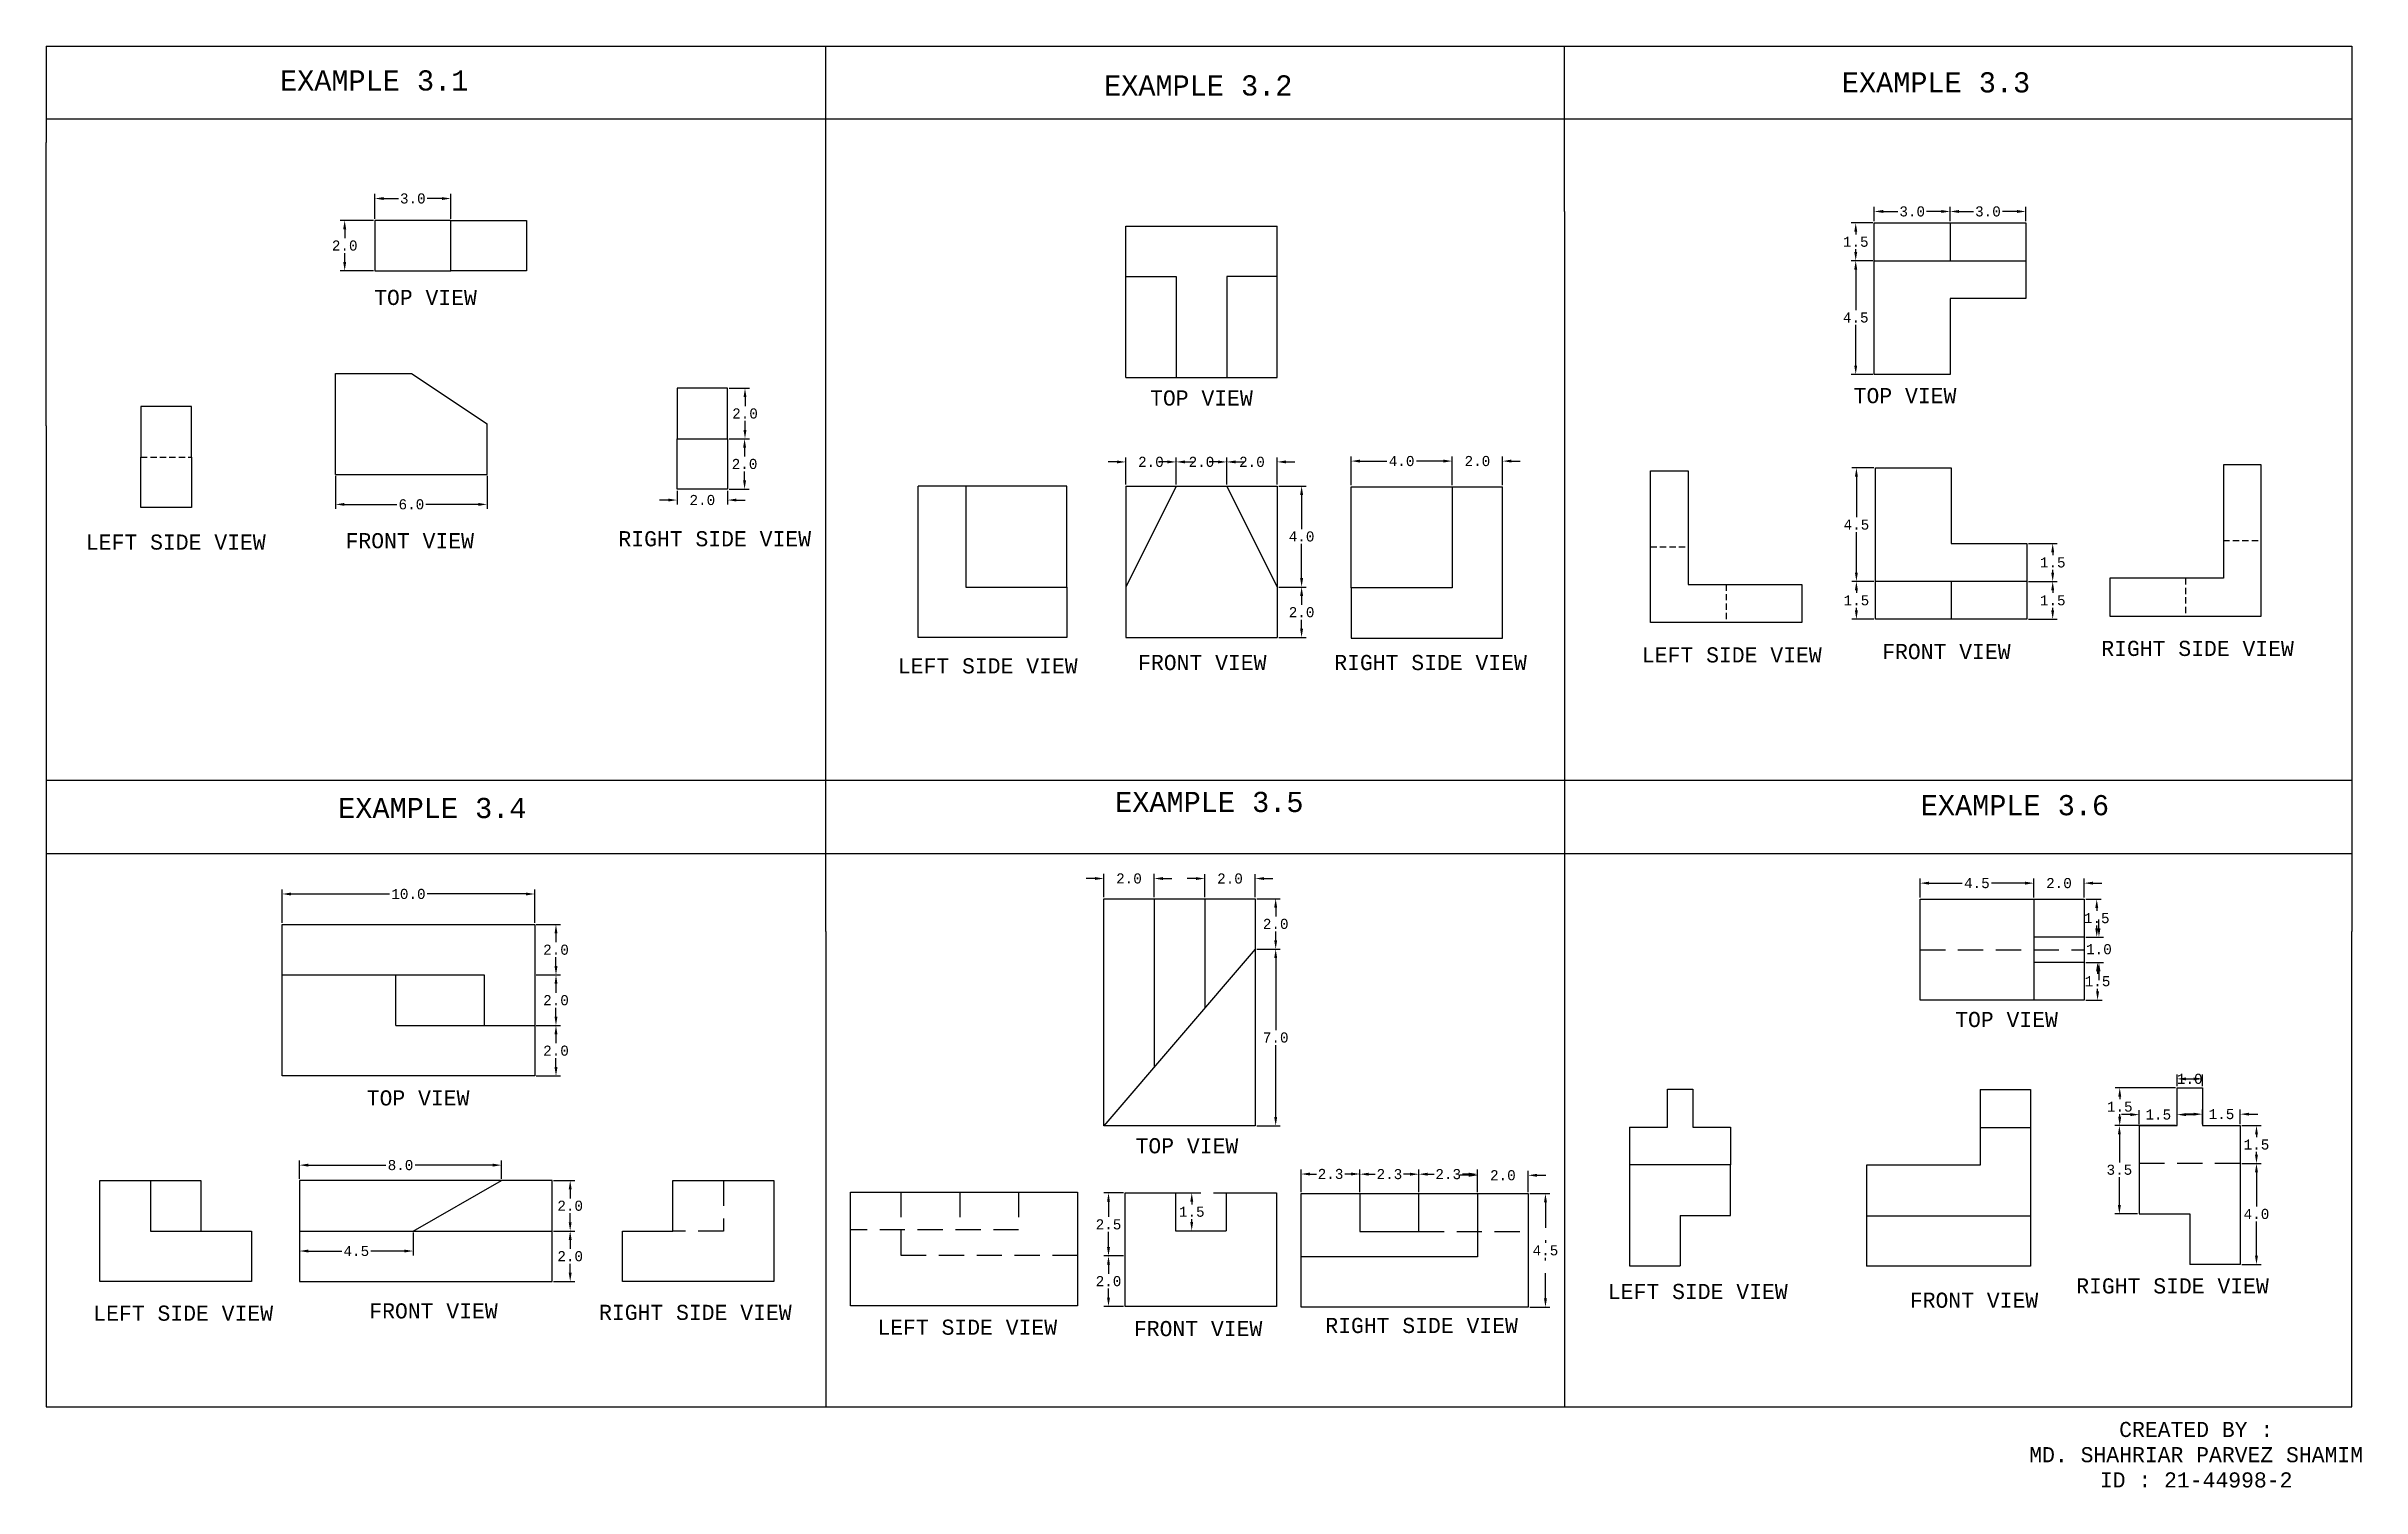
# Model space of a CAD drawing. Header units: feet. Extents: x -131.6 to -39.9, y -34.9 to 22.2.
import ezdxf

# ---------------------------------------------------------------- set-up
doc = ezdxf.new("R2010")
doc.units = ezdxf.units.FT
doc.header["$MEASUREMENT"] = 0
doc.linetypes.add('DASHEDX2', pattern=[1.5, 1, -0.5])
doc.linetypes.add('HIDDEN', pattern=[0.375, 0.25, -0.125])
for name, color, linetype in [('dASHED', 2, 'DASHEDX2'), ('dot', 2, 'HIDDEN'), ('Hidden Line', 2, 'HIDDEN'), ('Yellow', 2, 'Continuous')]:
    doc.layers.add(name, color=color, linetype=linetype)
doc.styles.get("Standard").update_dxf_attribs({"font": 'consola.ttf'})
doc.dimstyles.get("Standard").update_dxf_attribs({"dimtxt": 0.4, "dimasz": 0.35, "dimexe": 0.18, "dimexo": 0.0625, "dimgap": 0.09, "dimtad": 0, "dimtih": 1, "dimtoh": 1, "dimdec": 1, "dimzin": 0, "dimdsep": 46, "dimtxsty": 'Standard', "dimcen": 0.09, "dimclre": 7, "dimclrt": 7, "dimadec": 0, "dimazin": 0, "dimtfac": 1, "dimtdec": 1, "dimtofl": 0, "dimtmove": 0, "dimatfit": 3, "dimfxl": 1, "dimtolj": 1, "dimtzin": 0, "dimarcsym": 0})

msp = doc.modelspace()

# ---------------------------------------------------------------- texts
at = {"layer": 'Yellow', "attachment_point": 2}
for s, insert, char_height, width in [('{\\fConsolas|b0|i0|c0|p49;\\C7;EXAMPLE 3.1}', (-118.568, 21.266), 0.8, 8.07035), ('{\\fConsolas|b0|i0|c0|p49;\\C7;EXAMPLE 3.3}', (-56.719, 21.191), 0.8, 8.07035), ('{\\fConsolas|b0|i0|c0|p49;\\C7;EXAMPLE 3.2}', (-85.934, 21.068), 0.8, 8.07035), ('{\\fConsolas|b0|i0|c0|p49;\\C7;TOP VIEW}', (-116.536, 12.57), 0.6, 6), ('{\\fConsolas|b0|i0|c0|p49;\\C7;TOP VIEW}', (-85.808, 8.587), 0.6, 6), ('{\\fConsolas|b0|i0|c0|p49;\\C7;TOP VIEW}', (-57.946, 8.68), 0.6, 6), ('{\\fConsolas|b0|i0|c0|p49;\\C7;LEFT SIDE VIEW}', (-126.424, 2.878), 0.6, 7.71565), ('{\\fConsolas|b0|i0|c0|p49;\\C7;FRONT VIEW}', (-117.159, 2.933), 0.6, 6), ('{\\fConsolas|b0|i0|c0|p49;\\C7;RIGHT SIDE VIEW}', (-105.082, 3.01), 0.6, 8.21147), ('{\\fConsolas|b0|i0|c0|p49;\\C7;LEFT SIDE VIEW}', (-64.805, -1.591), 0.6, 7.71565), ('{\\fConsolas|b0|i0|c0|p49;\\C7;FRONT VIEW}', (-56.308, -1.459), 0.6, 6), ('{\\fConsolas|b0|i0|c0|p49;\\C7;RIGHT SIDE VIEW}', (-46.361, -1.335), 0.6, 8.21147), ('{\\fConsolas|b0|i0|c0|p49;\\C7;LEFT SIDE VIEW}', (-94.271, -2.025), 0.6, 7.71565), ('{\\fConsolas|b0|i0|c0|p49;\\C7;FRONT VIEW}', (-85.774, -1.893), 0.6, 6), ('{\\fConsolas|b0|i0|c0|p49;\\C7;RIGHT SIDE VIEW}', (-76.735, -1.893), 0.6, 8.21147), ('{\\fConsolas|b0|i0|c0|p49;\\C7;EXAMPLE 3.5}', (-85.496, -7.317), 0.8, 8.07035), ('{\\fConsolas|b0|i0|c0|p49;\\C7;EXAMPLE 3.4}', (-116.265, -7.557), 0.8, 8.07035), ('{\\fConsolas|b0|i0|c0|p49;\\C7;EXAMPLE 3.6}', (-53.593, -7.445), 0.8, 8.07035), ('{\\fConsolas|b0|i0|c0|p49;\\C7;TOP VIEW}', (-53.926, -16.035), 0.6, 6), ('{\\fConsolas|b0|i0|c0|p49;\\C7;TOP VIEW}', (-116.829, -19.142), 0.6, 6), ('{\\fConsolas|b0|i0|c0|p49;\\C7;TOP VIEW}', (-86.384, -21.038), 0.6, 6), ('{\\fConsolas|b0|i0|c0|p49;\\C7;RIGHT SIDE VIEW}', (-47.352, -26.59), 0.6, 8.21147), ('{\\fConsolas|b0|i0|c0|p49;\\C7;LEFT SIDE VIEW}', (-66.152, -26.811), 0.6, 7.71565), ('{\\fConsolas|b0|i0|c0|p49;\\C7;FRONT VIEW}', (-55.214, -27.156), 0.6, 6), ('{\\fConsolas|b0|i0|c0|p49;\\C7;LEFT SIDE VIEW}', (-126.132, -27.67), 0.6, 7.71565), ('{\\fConsolas|b0|i0|c0|p49;\\C7;FRONT VIEW}', (-116.219, -27.58), 0.6, 6), ('{\\fConsolas|b0|i0|c0|p49;\\C7;RIGHT SIDE VIEW}', (-105.85, -27.638), 0.6, 8.21147), ('{\\fConsolas|b0|i0|c0|p49;\\C7;LEFT SIDE VIEW}', (-95.083, -28.226), 0.6, 7.71565), ('{\\fConsolas|b0|i0|c0|p49;\\C7;FRONT VIEW}', (-85.94, -28.28), 0.6, 6), ('{\\fConsolas|b0|i0|c0|p49;\\C7;RIGHT SIDE VIEW}', (-77.09, -28.157), 0.6, 8.21147), ('{\\C7;CREATED BY :^JMD. SHAHRIAR PARVEZ SHAMIM^JID : 21-44998-2}', (-46.416, -32.276), 0.6, 18.91924)]:
    msp.add_mtext(s, dxfattribs=dict(at, insert=insert, char_height=char_height, width=width))

# ---------------------------------------------------------------- blocks, each defined once
blk = doc.blocks.new('*D1')
at = {"layer": 'Defpoints', "color": 0}
for p in [(-75.88, 5.786), (-79.88, 4.765), (-75.88, 4.765)]:
    blk.add_point(p, dxfattribs=at)
at = {"layer": 'Yellow', "color": 7, "lineweight": -2}
for p, q in [((-79.88, 4.828), (-79.88, 5.966)), ((-75.88, 4.828), (-75.88, 5.966))]:
    blk.add_line(p, q, dxfattribs=at)
at = {"layer": 'Yellow', "color": 0, "lineweight": -2}
for p, q in [((-79.53, 5.786), (-78.467, 5.786)), ((-76.23, 5.786), (-77.293, 5.786))]:
    blk.add_line(p, q, dxfattribs=at)
at = {"layer": 'Yellow', "color": 0}
for points in [[(-79.53, 5.845), (-79.53, 5.728), (-79.88, 5.786)], [(-76.23, 5.845), (-76.23, 5.728), (-75.88, 5.786)]]:
    blk.add_solid(points, dxfattribs=at)
at = {"layer": 'Yellow', "color": 7, "insert": (-77.88, 5.786), "char_height": 0.4, "attachment_point": 5}
blk.add_mtext('\\A1;4.0', dxfattribs=at)
blk = doc.blocks.new('*D2')
at = {"layer": 'Defpoints', "color": 0}
for p in [(-73.88, 5.786), (-75.88, 4.828), (-73.88, 4.765)]:
    blk.add_point(p, dxfattribs=at)
at = {"layer": 'Yellow', "color": 0, "lineweight": -2}
for p, q in [((-76.23, 5.786), (-76.58, 5.786)), ((-73.53, 5.786), (-73.18, 5.786))]:
    blk.add_line(p, q, dxfattribs=at)
at = {"layer": 'Yellow', "color": 7, "lineweight": -2}
for p, q in [((-75.88, 4.89), (-75.88, 5.966)), ((-73.88, 4.828), (-73.88, 5.966))]:
    blk.add_line(p, q, dxfattribs=at)
at = {"layer": 'Yellow', "color": 0}
for points in [[(-76.23, 5.845), (-76.23, 5.728), (-75.88, 5.786)], [(-73.53, 5.845), (-73.53, 5.728), (-73.88, 5.786)]]:
    blk.add_solid(points, dxfattribs=at)
at = {"layer": 'Yellow', "color": 7, "insert": (-74.88, 5.786), "char_height": 0.4, "attachment_point": 5}
blk.add_mtext('\\A1;2.0', dxfattribs=at)
blk = doc.blocks.new('*D3')
at = {"layer": 'Defpoints', "color": 0}
for p in [(-86.808, 5.753), (-88.808, 4.798), (-86.808, 4.798)]:
    blk.add_point(p, dxfattribs=at)
at = {"layer": 'Yellow', "color": 0, "lineweight": -2}
for p, q in [((-89.158, 5.753), (-89.508, 5.753)), ((-86.458, 5.753), (-86.108, 5.753))]:
    blk.add_line(p, q, dxfattribs=at)
at = {"layer": 'Yellow', "color": 7, "lineweight": -2}
for p, q in [((-88.808, 4.861), (-88.808, 5.933)), ((-86.808, 4.861), (-86.808, 5.933))]:
    blk.add_line(p, q, dxfattribs=at)
at = {"layer": 'Yellow', "color": 0}
for points in [[(-89.158, 5.811), (-89.158, 5.695), (-88.808, 5.753)], [(-86.458, 5.811), (-86.458, 5.695), (-86.808, 5.753)]]:
    blk.add_solid(points, dxfattribs=at)
at = {"layer": 'Yellow', "color": 7, "insert": (-87.808, 5.753), "char_height": 0.4, "attachment_point": 5}
blk.add_mtext('\\A1;2.0', dxfattribs=at)
blk = doc.blocks.new('*D4')
at = {"layer": 'Defpoints', "color": 0}
for p in [(-84.808, 5.753), (-86.808, 4.861), (-84.808, 4.798)]:
    blk.add_point(p, dxfattribs=at)
at = {"layer": 'Yellow', "color": 0, "lineweight": -2}
for p, q in [((-87.158, 5.753), (-87.508, 5.753)), ((-84.458, 5.753), (-84.108, 5.753))]:
    blk.add_line(p, q, dxfattribs=at)
at = {"layer": 'Yellow', "color": 7, "lineweight": -2}
for p, q in [((-86.808, 4.923), (-86.808, 5.933)), ((-84.808, 4.861), (-84.808, 5.933))]:
    blk.add_line(p, q, dxfattribs=at)
at = {"layer": 'Yellow', "color": 0}
for points in [[(-87.158, 5.811), (-87.158, 5.695), (-86.808, 5.753)], [(-84.458, 5.811), (-84.458, 5.695), (-84.808, 5.753)]]:
    blk.add_solid(points, dxfattribs=at)
at = {"layer": 'Yellow', "color": 7, "insert": (-85.808, 5.753), "char_height": 0.4, "attachment_point": 5}
blk.add_mtext('\\A1;2.0', dxfattribs=at)
blk = doc.blocks.new('*D5')
at = {"layer": 'Defpoints', "color": 0}
for p in [(-82.808, 5.753), (-84.808, 4.861), (-82.808, 4.798)]:
    blk.add_point(p, dxfattribs=at)
at = {"layer": 'Yellow', "color": 0, "lineweight": -2}
for p, q in [((-85.158, 5.753), (-85.508, 5.753)), ((-82.458, 5.753), (-82.108, 5.753))]:
    blk.add_line(p, q, dxfattribs=at)
at = {"layer": 'Yellow', "color": 7, "lineweight": -2}
for p, q in [((-84.808, 4.923), (-84.808, 5.933)), ((-82.808, 4.861), (-82.808, 5.933))]:
    blk.add_line(p, q, dxfattribs=at)
at = {"layer": 'Yellow', "color": 0}
for points in [[(-85.158, 5.811), (-85.158, 5.695), (-84.808, 5.753)], [(-82.458, 5.811), (-82.458, 5.695), (-82.808, 5.753)]]:
    blk.add_solid(points, dxfattribs=at)
at = {"layer": 'Yellow', "color": 7, "insert": (-83.808, 5.753), "char_height": 0.4, "attachment_point": 5}
blk.add_mtext('\\A1;2.0', dxfattribs=at)
blk = doc.blocks.new('*D6')
at = {"layer": 'Defpoints', "color": 0}
for p in [(-82.808, 4.798), (-82.808, 0.798), (-81.842, 0.798)]:
    blk.add_point(p, dxfattribs=at)
at = {"layer": 'Yellow', "color": 7, "lineweight": -2}
for p, q in [((-82.745, 4.798), (-81.662, 4.798)), ((-82.745, 0.798), (-81.662, 0.798))]:
    blk.add_line(p, q, dxfattribs=at)
at = {"layer": 'Yellow', "color": 0, "lineweight": -2}
for p, q in [((-81.842, 4.448), (-81.842, 3.094)), ((-81.842, 1.148), (-81.842, 2.503))]:
    blk.add_line(p, q, dxfattribs=at)
at = {"layer": 'Yellow', "color": 0}
for points in [[(-81.9, 4.448), (-81.783, 4.448), (-81.842, 4.798)], [(-81.9, 1.148), (-81.783, 1.148), (-81.842, 0.798)]]:
    blk.add_solid(points, dxfattribs=at)
at = {"layer": 'Yellow', "color": 7, "insert": (-81.842, 2.798), "char_height": 0.4, "attachment_point": 5}
blk.add_mtext('\\A1;4.0', dxfattribs=at)
blk = doc.blocks.new('*D7')
at = {"layer": 'Defpoints', "color": 0}
for p in [(-82.745, 0.798), (-82.808, -1.202), (-81.842, -1.202)]:
    blk.add_point(p, dxfattribs=at)
at = {"layer": 'Yellow', "color": 7, "lineweight": -2}
for p, q in [((-82.683, 0.798), (-81.662, 0.798)), ((-82.745, -1.202), (-81.662, -1.202))]:
    blk.add_line(p, q, dxfattribs=at)
at = {"layer": 'Yellow', "color": 0, "lineweight": -2}
for p, q in [((-81.842, 0.448), (-81.842, 0.094)), ((-81.842, -0.852), (-81.842, -0.497))]:
    blk.add_line(p, q, dxfattribs=at)
at = {"layer": 'Yellow', "color": 0}
for points in [[(-81.9, 0.448), (-81.783, 0.448), (-81.842, 0.798)], [(-81.9, -0.852), (-81.783, -0.852), (-81.842, -1.202)]]:
    blk.add_solid(points, dxfattribs=at)
at = {"layer": 'Yellow', "color": 7, "insert": (-81.842, -0.202), "char_height": 0.4, "attachment_point": 5}
blk.add_mtext('\\A1;2.0', dxfattribs=at)
blk = doc.blocks.new('*D8')
at = {"layer": 'Defpoints', "color": 0}
for p in [(-53.12, 1.019), (-53.12, -0.481), (-52.098, -0.481)]:
    blk.add_point(p, dxfattribs=at)
at = {"layer": 'Yellow', "color": 7, "lineweight": -2}
for p, q in [((-53.057, 1.019), (-51.918, 1.019)), ((-53.057, -0.481), (-51.918, -0.481))]:
    blk.add_line(p, q, dxfattribs=at)
at = {"layer": 'Yellow', "color": 0, "lineweight": -2}
for p, q in [((-52.098, 0.669), (-52.098, 0.563)), ((-52.098, -0.131), (-52.098, -0.024))]:
    blk.add_line(p, q, dxfattribs=at)
at = {"layer": 'Yellow', "color": 0}
for points in [[(-52.156, 0.669), (-52.04, 0.669), (-52.098, 1.019)], [(-52.156, -0.131), (-52.04, -0.131), (-52.098, -0.481)]]:
    blk.add_solid(points, dxfattribs=at)
at = {"layer": 'Yellow', "color": 7, "insert": (-52.098, 0.269), "char_height": 0.4, "attachment_point": 5}
blk.add_mtext('\\A1;1.5', dxfattribs=at)
blk = doc.blocks.new('*D9')
at = {"layer": 'Defpoints', "color": 0}
for p in [(-53.12, 2.519), (-53.057, 1.019), (-52.098, 1.019)]:
    blk.add_point(p, dxfattribs=at)
at = {"layer": 'Yellow', "color": 7, "lineweight": -2}
for p, q in [((-53.057, 2.519), (-51.918, 2.519)), ((-52.995, 1.019), (-51.918, 1.019))]:
    blk.add_line(p, q, dxfattribs=at)
at = {"layer": 'Yellow', "color": 0, "lineweight": -2}
for p, q in [((-52.098, 2.169), (-52.098, 2.063)), ((-52.098, 1.369), (-52.098, 1.476))]:
    blk.add_line(p, q, dxfattribs=at)
at = {"layer": 'Yellow', "color": 0}
for points in [[(-52.156, 2.169), (-52.04, 2.169), (-52.098, 2.519)], [(-52.156, 1.369), (-52.04, 1.369), (-52.098, 1.019)]]:
    blk.add_solid(points, dxfattribs=at)
at = {"layer": 'Yellow', "color": 7, "insert": (-52.098, 1.769), "char_height": 0.4, "attachment_point": 5}
blk.add_mtext('\\A1;1.5', dxfattribs=at)
blk = doc.blocks.new('*D10')
at = {"layer": 'Defpoints', "color": 0}
for p in [(-59.12, 1.019), (-59.871, -0.481), (-59.12, -0.481)]:
    blk.add_point(p, dxfattribs=at)
at = {"layer": 'Yellow', "color": 7, "lineweight": -2}
for p, q in [((-59.182, 1.019), (-60.051, 1.019)), ((-59.182, -0.481), (-60.051, -0.481))]:
    blk.add_line(p, q, dxfattribs=at)
at = {"layer": 'Yellow', "color": 0, "lineweight": -2}
for p, q in [((-59.871, 0.669), (-59.871, 0.563)), ((-59.871, -0.131), (-59.871, -0.024))]:
    blk.add_line(p, q, dxfattribs=at)
at = {"layer": 'Yellow', "color": 0}
for points in [[(-59.93, 0.669), (-59.813, 0.669), (-59.871, 1.019)], [(-59.93, -0.131), (-59.813, -0.131), (-59.871, -0.481)]]:
    blk.add_solid(points, dxfattribs=at)
at = {"layer": 'Yellow', "color": 7, "insert": (-59.871, 0.269), "char_height": 0.4, "attachment_point": 5}
blk.add_mtext('\\A1;1.5', dxfattribs=at)
blk = doc.blocks.new('*D11')
at = {"layer": 'Defpoints', "color": 0}
for p in [(-59.12, 5.519), (-59.871, 1.019), (-59.12, 1.019)]:
    blk.add_point(p, dxfattribs=at)
at = {"layer": 'Yellow', "color": 7, "lineweight": -2}
for p, q in [((-59.182, 5.519), (-60.051, 5.519)), ((-59.182, 1.019), (-60.051, 1.019))]:
    blk.add_line(p, q, dxfattribs=at)
at = {"layer": 'Yellow', "color": 0, "lineweight": -2}
for p, q in [((-59.871, 5.169), (-59.871, 3.562)), ((-59.871, 1.369), (-59.871, 2.976))]:
    blk.add_line(p, q, dxfattribs=at)
at = {"layer": 'Yellow', "color": 0}
for points in [[(-59.93, 5.169), (-59.813, 5.169), (-59.871, 5.519)], [(-59.93, 1.369), (-59.813, 1.369), (-59.871, 1.019)]]:
    blk.add_solid(points, dxfattribs=at)
at = {"layer": 'Yellow', "color": 7, "insert": (-59.871, 3.269), "char_height": 0.4, "attachment_point": 5}
blk.add_mtext('\\A1;4.5', dxfattribs=at)
blk = doc.blocks.new('*D12')
at = {"layer": 'Defpoints', "color": 0}
for p in [(-59.898, 13.723), (-59.161, 13.723), (-59.161, 9.223)]:
    blk.add_point(p, dxfattribs=at)
at = {"layer": 'Yellow', "color": 7, "lineweight": -2}
for p, q in [((-59.223, 13.723), (-60.078, 13.723)), ((-59.223, 9.223), (-60.078, 9.223))]:
    blk.add_line(p, q, dxfattribs=at)
at = {"layer": 'Yellow', "color": 0, "lineweight": -2}
for p, q in [((-59.898, 13.373), (-59.898, 11.766)), ((-59.898, 9.573), (-59.898, 11.181))]:
    blk.add_line(p, q, dxfattribs=at)
at = {"layer": 'Yellow', "color": 0}
for points in [[(-59.956, 13.373), (-59.839, 13.373), (-59.898, 13.723)], [(-59.956, 9.573), (-59.839, 9.573), (-59.898, 9.223)]]:
    blk.add_solid(points, dxfattribs=at)
at = {"layer": 'Yellow', "color": 7, "insert": (-59.898, 11.473), "char_height": 0.4, "attachment_point": 5}
blk.add_mtext('\\A1;4.5', dxfattribs=at)
blk = doc.blocks.new('*D13')
at = {"layer": 'Defpoints', "color": 0}
for p in [(-59.161, 15.223), (-59.898, 13.723), (-59.161, 13.723)]:
    blk.add_point(p, dxfattribs=at)
at = {"layer": 'Yellow', "color": 7, "lineweight": -2}
for p, q in [((-59.223, 15.223), (-60.078, 15.223)), ((-59.223, 13.723), (-60.078, 13.723))]:
    blk.add_line(p, q, dxfattribs=at)
at = {"layer": 'Yellow', "color": 0, "lineweight": -2}
for p, q in [((-59.898, 14.873), (-59.898, 14.767)), ((-59.898, 14.073), (-59.898, 14.18))]:
    blk.add_line(p, q, dxfattribs=at)
at = {"layer": 'Yellow', "color": 0}
for points in [[(-59.956, 14.873), (-59.839, 14.873), (-59.898, 15.223)], [(-59.956, 14.073), (-59.839, 14.073), (-59.898, 13.723)]]:
    blk.add_solid(points, dxfattribs=at)
at = {"layer": 'Yellow', "color": 7, "insert": (-59.898, 14.473), "char_height": 0.4, "attachment_point": 5}
blk.add_mtext('\\A1;1.5', dxfattribs=at)
blk = doc.blocks.new('*D14')
at = {"layer": 'Defpoints', "color": 0}
for p in [(-56.161, 15.675), (-59.161, 15.223), (-56.161, 15.223)]:
    blk.add_point(p, dxfattribs=at)
at = {"layer": 'Yellow', "color": 7, "lineweight": -2}
for p, q in [((-59.161, 15.286), (-59.161, 15.855)), ((-56.161, 15.286), (-56.161, 15.855))]:
    blk.add_line(p, q, dxfattribs=at)
at = {"layer": 'Yellow', "color": 0, "lineweight": -2}
for p, q in [((-58.811, 15.675), (-58.229, 15.675)), ((-56.511, 15.675), (-57.092, 15.675))]:
    blk.add_line(p, q, dxfattribs=at)
at = {"layer": 'Yellow', "color": 0}
for points in [[(-58.811, 15.734), (-58.811, 15.617), (-59.161, 15.675)], [(-56.511, 15.734), (-56.511, 15.617), (-56.161, 15.675)]]:
    blk.add_solid(points, dxfattribs=at)
at = {"layer": 'Yellow', "color": 7, "insert": (-57.661, 15.675), "char_height": 0.4, "attachment_point": 5}
blk.add_mtext('\\A1;3.0', dxfattribs=at)
blk = doc.blocks.new('*D15')
at = {"layer": 'Defpoints', "color": 0}
for p in [(-53.161, 15.675), (-56.161, 15.223), (-53.161, 15.223)]:
    blk.add_point(p, dxfattribs=at)
at = {"layer": 'Yellow', "color": 7, "lineweight": -2}
for p, q in [((-56.161, 15.286), (-56.161, 15.855)), ((-53.161, 15.286), (-53.161, 15.855))]:
    blk.add_line(p, q, dxfattribs=at)
at = {"layer": 'Yellow', "color": 0, "lineweight": -2}
for p, q in [((-55.811, 15.675), (-55.229, 15.675)), ((-53.511, 15.675), (-54.092, 15.675))]:
    blk.add_line(p, q, dxfattribs=at)
at = {"layer": 'Yellow', "color": 0}
for points in [[(-55.811, 15.734), (-55.811, 15.617), (-56.161, 15.675)], [(-53.511, 15.734), (-53.511, 15.617), (-53.161, 15.675)]]:
    blk.add_solid(points, dxfattribs=at)
at = {"layer": 'Yellow', "color": 7, "insert": (-54.661, 15.675), "char_height": 0.4, "attachment_point": 5}
blk.add_mtext('\\A1;3.0', dxfattribs=at)
blk = doc.blocks.new('*D16')
at = {"layer": 'Defpoints', "color": 0}
for p in [(-112.211, -11.364), (-122.211, -12.573), (-112.211, -12.573)]:
    blk.add_point(p, dxfattribs=at)
at = {"layer": 'Yellow', "color": 7, "lineweight": -2}
for p, q in [((-122.211, -12.51), (-122.211, -11.184)), ((-112.211, -12.51), (-112.211, -11.184))]:
    blk.add_line(p, q, dxfattribs=at)
at = {"layer": 'Yellow', "color": 0, "lineweight": -2}
for p, q in [((-121.861, -11.364), (-117.956, -11.364)), ((-112.561, -11.364), (-116.465, -11.364))]:
    blk.add_line(p, q, dxfattribs=at)
at = {"layer": 'Yellow', "color": 0}
for points in [[(-121.861, -11.306), (-121.861, -11.423), (-122.211, -11.364)], [(-112.561, -11.306), (-112.561, -11.423), (-112.211, -11.364)]]:
    blk.add_solid(points, dxfattribs=at)
at = {"layer": 'Yellow', "color": 7, "insert": (-117.211, -11.364), "char_height": 0.4, "attachment_point": 5}
blk.add_mtext('\\A1;10.0', dxfattribs=at)
blk = doc.blocks.new('*D17')
at = {"layer": 'Defpoints', "color": 0}
for p in [(-112.211, -12.573), (-112.211, -14.573), (-111.368, -14.573)]:
    blk.add_point(p, dxfattribs=at)
at = {"layer": 'Yellow', "color": 7, "lineweight": -2}
for p, q in [((-112.148, -12.573), (-111.188, -12.573)), ((-112.148, -14.573), (-111.188, -14.573))]:
    blk.add_line(p, q, dxfattribs=at)
at = {"layer": 'Yellow', "color": 0, "lineweight": -2}
for p, q in [((-111.368, -12.923), (-111.368, -13.277)), ((-111.368, -14.223), (-111.368, -13.868))]:
    blk.add_line(p, q, dxfattribs=at)
at = {"layer": 'Yellow', "color": 0}
for points in [[(-111.426, -12.923), (-111.31, -12.923), (-111.368, -12.573)], [(-111.426, -14.223), (-111.31, -14.223), (-111.368, -14.573)]]:
    blk.add_solid(points, dxfattribs=at)
at = {"layer": 'Yellow', "color": 7, "insert": (-111.368, -13.573), "char_height": 0.4, "attachment_point": 5}
blk.add_mtext('\\A1;2.0', dxfattribs=at)
blk = doc.blocks.new('*D18')
at = {"layer": 'Defpoints', "color": 0}
for p in [(-112.211, -14.573), (-112.211, -16.573), (-111.368, -16.573)]:
    blk.add_point(p, dxfattribs=at)
at = {"layer": 'Yellow', "color": 7, "lineweight": -2}
for p, q in [((-112.148, -14.573), (-111.188, -14.573)), ((-112.148, -16.573), (-111.188, -16.573))]:
    blk.add_line(p, q, dxfattribs=at)
at = {"layer": 'Yellow', "color": 0, "lineweight": -2}
for p, q in [((-111.368, -14.923), (-111.368, -15.277)), ((-111.368, -16.223), (-111.368, -15.868))]:
    blk.add_line(p, q, dxfattribs=at)
at = {"layer": 'Yellow', "color": 0}
for points in [[(-111.426, -14.923), (-111.31, -14.923), (-111.368, -14.573)], [(-111.426, -16.223), (-111.31, -16.223), (-111.368, -16.573)]]:
    blk.add_solid(points, dxfattribs=at)
at = {"layer": 'Yellow', "color": 7, "insert": (-111.368, -15.573), "char_height": 0.4, "attachment_point": 5}
blk.add_mtext('\\A1;2.0', dxfattribs=at)
blk = doc.blocks.new('*D19')
at = {"layer": 'Defpoints', "color": 0}
for p in [(-112.211, -16.573), (-112.211, -18.573), (-111.368, -18.573)]:
    blk.add_point(p, dxfattribs=at)
at = {"layer": 'Yellow', "color": 7, "lineweight": -2}
for p, q in [((-112.148, -16.573), (-111.188, -16.573)), ((-112.148, -18.573), (-111.188, -18.573))]:
    blk.add_line(p, q, dxfattribs=at)
at = {"layer": 'Yellow', "color": 0, "lineweight": -2}
for p, q in [((-111.368, -16.923), (-111.368, -17.277)), ((-111.368, -18.223), (-111.368, -17.868))]:
    blk.add_line(p, q, dxfattribs=at)
at = {"layer": 'Yellow', "color": 0}
for points in [[(-111.426, -16.923), (-111.31, -16.923), (-111.368, -16.573)], [(-111.426, -18.223), (-111.31, -18.223), (-111.368, -18.573)]]:
    blk.add_solid(points, dxfattribs=at)
at = {"layer": 'Yellow', "color": 7, "insert": (-111.368, -17.573), "char_height": 0.4, "attachment_point": 5}
blk.add_mtext('\\A1;2.0', dxfattribs=at)
blk = doc.blocks.new('*D21')
at = {"layer": 'Defpoints', "color": 0}
for p in [(-121.525, -24.716), (-117.025, -24.716), (-117.025, -25.509)]:
    blk.add_point(p, dxfattribs=at)
at = {"layer": 'Yellow', "color": 7, "lineweight": -2}
for p, q in [((-121.525, -24.779), (-121.525, -25.689)), ((-117.025, -24.779), (-117.025, -25.689))]:
    blk.add_line(p, q, dxfattribs=at)
at = {"layer": 'Yellow', "color": 0, "lineweight": -2}
for p, q in [((-121.175, -25.509), (-119.852, -25.509)), ((-117.375, -25.509), (-118.698, -25.509))]:
    blk.add_line(p, q, dxfattribs=at)
at = {"layer": 'Yellow', "color": 0}
for points in [[(-121.175, -25.451), (-121.175, -25.568), (-121.525, -25.509)], [(-117.375, -25.451), (-117.375, -25.568), (-117.025, -25.509)]]:
    blk.add_solid(points, dxfattribs=at)
at = {"layer": 'Yellow', "color": 7, "insert": (-119.275, -25.509), "char_height": 0.4, "attachment_point": 5}
blk.add_mtext('\\A1;4.5', dxfattribs=at)
blk = doc.blocks.new('*D22')
at = {"layer": 'Defpoints', "color": 0}
for p in [(-121.525, -22.716), (-113.525, -22.106), (-113.525, -22.716)]:
    blk.add_point(p, dxfattribs=at)
at = {"layer": 'Yellow', "color": 7, "lineweight": -2}
for p, q in [((-121.525, -22.654), (-121.525, -21.926)), ((-113.525, -22.654), (-113.525, -21.926))]:
    blk.add_line(p, q, dxfattribs=at)
at = {"layer": 'Yellow', "color": 0, "lineweight": -2}
for p, q in [((-121.175, -22.106), (-118.1, -22.106)), ((-113.875, -22.106), (-116.95, -22.106))]:
    blk.add_line(p, q, dxfattribs=at)
at = {"layer": 'Yellow', "color": 0}
for points in [[(-121.175, -22.048), (-121.175, -22.164), (-121.525, -22.106)], [(-113.875, -22.048), (-113.875, -22.164), (-113.525, -22.106)]]:
    blk.add_solid(points, dxfattribs=at)
at = {"layer": 'Yellow', "color": 7, "insert": (-117.525, -22.106), "char_height": 0.4, "attachment_point": 5}
blk.add_mtext('\\A1;8.0', dxfattribs=at)
blk = doc.blocks.new('*D23')
at = {"layer": 'Defpoints', "color": 0}
for p in [(-111.525, -22.716), (-111.525, -24.716), (-110.806, -24.716)]:
    blk.add_point(p, dxfattribs=at)
at = {"layer": 'Yellow', "color": 7, "lineweight": -2}
for p, q in [((-111.463, -22.716), (-110.626, -22.716)), ((-111.463, -24.716), (-110.626, -24.716))]:
    blk.add_line(p, q, dxfattribs=at)
at = {"layer": 'Yellow', "color": 0, "lineweight": -2}
for p, q in [((-110.806, -23.066), (-110.806, -23.421)), ((-110.806, -24.366), (-110.806, -24.012))]:
    blk.add_line(p, q, dxfattribs=at)
at = {"layer": 'Yellow', "color": 0}
for points in [[(-110.864, -23.066), (-110.748, -23.066), (-110.806, -22.716)], [(-110.864, -24.366), (-110.748, -24.366), (-110.806, -24.716)]]:
    blk.add_solid(points, dxfattribs=at)
at = {"layer": 'Yellow', "color": 7, "insert": (-110.806, -23.716), "char_height": 0.4, "attachment_point": 5}
blk.add_mtext('\\A1;2.0', dxfattribs=at)
blk = doc.blocks.new('*D24')
at = {"layer": 'Defpoints', "color": 0}
for p in [(-111.525, -24.716), (-111.525, -26.716), (-110.806, -26.716)]:
    blk.add_point(p, dxfattribs=at)
at = {"layer": 'Yellow', "color": 7, "lineweight": -2}
for p, q in [((-111.463, -24.716), (-110.626, -24.716)), ((-111.463, -26.716), (-110.626, -26.716))]:
    blk.add_line(p, q, dxfattribs=at)
at = {"layer": 'Yellow', "color": 0, "lineweight": -2}
for p, q in [((-110.806, -25.066), (-110.806, -25.421)), ((-110.806, -26.366), (-110.806, -26.012))]:
    blk.add_line(p, q, dxfattribs=at)
at = {"layer": 'Yellow', "color": 0}
for points in [[(-110.864, -25.066), (-110.748, -25.066), (-110.806, -24.716)], [(-110.864, -26.366), (-110.748, -26.366), (-110.806, -26.716)]]:
    blk.add_solid(points, dxfattribs=at)
at = {"layer": 'Yellow', "color": 7, "insert": (-110.806, -25.716), "char_height": 0.4, "attachment_point": 5}
blk.add_mtext('\\A1;2.0', dxfattribs=at)
blk = doc.blocks.new('*D25')
at = {"layer": 'Defpoints', "color": 0}
for p in [(-87.677, -10.751), (-89.677, -11.551), (-87.677, -11.551)]:
    blk.add_point(p, dxfattribs=at)
at = {"layer": 'Yellow', "color": 0, "lineweight": -2}
for p, q in [((-90.027, -10.751), (-90.377, -10.751)), ((-87.327, -10.751), (-86.977, -10.751))]:
    blk.add_line(p, q, dxfattribs=at)
at = {"layer": 'Yellow', "color": 7, "lineweight": -2}
for p, q in [((-89.677, -11.489), (-89.677, -10.571)), ((-87.677, -11.489), (-87.677, -10.571))]:
    blk.add_line(p, q, dxfattribs=at)
at = {"layer": 'Yellow', "color": 0}
for points in [[(-90.027, -10.692), (-90.027, -10.809), (-89.677, -10.751)], [(-87.327, -10.692), (-87.327, -10.809), (-87.677, -10.751)]]:
    blk.add_solid(points, dxfattribs=at)
at = {"layer": 'Yellow', "color": 7, "insert": (-88.677, -10.751), "char_height": 0.4, "attachment_point": 5}
blk.add_mtext('\\A1;2.0', dxfattribs=at)
blk = doc.blocks.new('*D26')
at = {"layer": 'Defpoints', "color": 0}
for p in [(-83.677, -10.753), (-85.677, -11.551), (-83.677, -11.551)]:
    blk.add_point(p, dxfattribs=at)
at = {"layer": 'Yellow', "color": 0, "lineweight": -2}
for p, q in [((-86.027, -10.753), (-86.377, -10.753)), ((-83.327, -10.753), (-82.977, -10.753))]:
    blk.add_line(p, q, dxfattribs=at)
at = {"layer": 'Yellow', "color": 7, "lineweight": -2}
for p, q in [((-85.677, -11.489), (-85.677, -10.573)), ((-83.677, -11.489), (-83.677, -10.573))]:
    blk.add_line(p, q, dxfattribs=at)
at = {"layer": 'Yellow', "color": 0}
for points in [[(-86.027, -10.694), (-86.027, -10.811), (-85.677, -10.753)], [(-83.327, -10.694), (-83.327, -10.811), (-83.677, -10.753)]]:
    blk.add_solid(points, dxfattribs=at)
at = {"layer": 'Yellow', "color": 7, "insert": (-84.677, -10.753), "char_height": 0.4, "attachment_point": 5}
blk.add_mtext('\\A1;2.0', dxfattribs=at)
blk = doc.blocks.new('*D27')
at = {"layer": 'Defpoints', "color": 0}
for p in [(-83.677, -11.551), (-83.677, -13.551), (-82.868, -13.551)]:
    blk.add_point(p, dxfattribs=at)
at = {"layer": 'Yellow', "color": 7, "lineweight": -2}
for p, q in [((-83.614, -11.551), (-82.688, -11.551)), ((-83.614, -13.551), (-82.688, -13.551))]:
    blk.add_line(p, q, dxfattribs=at)
at = {"layer": 'Yellow', "color": 0, "lineweight": -2}
for p, q in [((-82.868, -11.901), (-82.868, -12.256)), ((-82.868, -13.201), (-82.868, -12.847))]:
    blk.add_line(p, q, dxfattribs=at)
at = {"layer": 'Yellow', "color": 0}
for points in [[(-82.926, -11.901), (-82.81, -11.901), (-82.868, -11.551)], [(-82.926, -13.201), (-82.81, -13.201), (-82.868, -13.551)]]:
    blk.add_solid(points, dxfattribs=at)
at = {"layer": 'Yellow', "color": 7, "insert": (-82.868, -12.551), "char_height": 0.4, "attachment_point": 5}
blk.add_mtext('\\A1;2.0', dxfattribs=at)
blk = doc.blocks.new('*D28')
at = {"layer": 'Defpoints', "color": 0}
for p in [(-83.614, -13.551), (-83.677, -20.551), (-82.868, -20.551)]:
    blk.add_point(p, dxfattribs=at)
at = {"layer": 'Yellow', "color": 7, "lineweight": -2}
for p, q in [((-83.552, -13.551), (-82.688, -13.551)), ((-83.614, -20.551), (-82.688, -20.551))]:
    blk.add_line(p, q, dxfattribs=at)
at = {"layer": 'Yellow', "color": 0, "lineweight": -2}
for p, q in [((-82.868, -13.901), (-82.868, -16.756)), ((-82.868, -20.201), (-82.868, -17.347))]:
    blk.add_line(p, q, dxfattribs=at)
at = {"layer": 'Yellow', "color": 0}
for points in [[(-82.926, -13.901), (-82.81, -13.901), (-82.868, -13.551)], [(-82.926, -20.201), (-82.81, -20.201), (-82.868, -20.551)]]:
    blk.add_solid(points, dxfattribs=at)
at = {"layer": 'Yellow', "color": 7, "insert": (-82.868, -17.051), "char_height": 0.4, "attachment_point": 5}
blk.add_mtext('\\A1;7.0', dxfattribs=at)
blk = doc.blocks.new('*D29')
at = {"layer": 'dASHED', "color": 7, "lineweight": -2}
for p, q in [((-86.77, -23.204), (-86.012, -23.204)), ((-86.77, -24.704), (-86.012, -24.704))]:
    blk.add_line(p, q, dxfattribs=at)
at = {"layer": 'dASHED', "color": 0, "lineweight": -2}
for p, q in [((-86.192, -23.554), (-86.192, -23.66)), ((-86.192, -24.354), (-86.192, -24.247))]:
    blk.add_line(p, q, dxfattribs=at)
at = {"layer": 'dASHED', "color": 0}
for points in [[(-86.25, -23.554), (-86.134, -23.554), (-86.192, -23.204)], [(-86.25, -24.354), (-86.134, -24.354), (-86.192, -24.704)]]:
    blk.add_solid(points, dxfattribs=at)
at = {"layer": 'Defpoints', "color": 0}
for p in [(-86.833, -23.204), (-86.833, -24.704), (-86.192, -24.704)]:
    blk.add_point(p, dxfattribs=at)
at = {"layer": 'dASHED', "color": 7, "insert": (-86.192, -23.954), "char_height": 0.4, "attachment_point": 5}
blk.add_mtext('\\A1;1.5', dxfattribs=at)
blk = doc.blocks.new('*D30')
at = {"layer": 'dASHED', "color": 7, "lineweight": -2}
for p, q in [((-88.895, -23.204), (-89.668, -23.204)), ((-88.895, -25.704), (-89.668, -25.704))]:
    blk.add_line(p, q, dxfattribs=at)
at = {"layer": 'dASHED', "color": 0, "lineweight": -2}
for p, q in [((-89.488, -23.554), (-89.488, -24.158)), ((-89.488, -25.354), (-89.488, -24.749))]:
    blk.add_line(p, q, dxfattribs=at)
at = {"layer": 'dASHED', "color": 0}
for points in [[(-89.546, -23.554), (-89.43, -23.554), (-89.488, -23.204)], [(-89.546, -25.354), (-89.43, -25.354), (-89.488, -25.704)]]:
    blk.add_solid(points, dxfattribs=at)
at = {"layer": 'Defpoints', "color": 0}
for p in [(-88.833, -23.204), (-89.488, -25.704), (-88.833, -25.704)]:
    blk.add_point(p, dxfattribs=at)
at = {"layer": 'dASHED', "color": 7, "insert": (-89.488, -24.454), "char_height": 0.4, "attachment_point": 5}
blk.add_mtext('\\A1;2.5', dxfattribs=at)
blk = doc.blocks.new('*D31')
at = {"layer": 'dASHED', "color": 7, "lineweight": -2}
for p, q in [((-88.958, -25.704), (-89.668, -25.704)), ((-88.895, -27.704), (-89.668, -27.704))]:
    blk.add_line(p, q, dxfattribs=at)
at = {"layer": 'dASHED', "color": 0, "lineweight": -2}
for p, q in [((-89.488, -26.054), (-89.488, -26.408)), ((-89.488, -27.354), (-89.488, -26.999))]:
    blk.add_line(p, q, dxfattribs=at)
at = {"layer": 'dASHED', "color": 0}
for points in [[(-89.546, -26.054), (-89.43, -26.054), (-89.488, -25.704)], [(-89.546, -27.354), (-89.43, -27.354), (-89.488, -27.704)]]:
    blk.add_solid(points, dxfattribs=at)
at = {"layer": 'Defpoints', "color": 0}
for p in [(-88.895, -25.704), (-89.488, -27.704), (-88.833, -27.704)]:
    blk.add_point(p, dxfattribs=at)
at = {"layer": 'dASHED', "color": 7, "insert": (-89.488, -26.704), "char_height": 0.4, "attachment_point": 5}
blk.add_mtext('\\A1;2.0', dxfattribs=at)
blk = doc.blocks.new('*D33')
at = {"layer": 'dASHED', "color": 7, "lineweight": -2}
for p, q in [((-72.808, -23.233), (-72.005, -23.233)), ((-72.808, -27.733), (-72.005, -27.733))]:
    blk.add_line(p, q, dxfattribs=at)
at = {"layer": 'dASHED', "color": 0, "lineweight": -2}
for p, q in [((-72.185, -23.583), (-72.185, -25.19)), ((-72.185, -27.383), (-72.185, -25.776))]:
    blk.add_line(p, q, dxfattribs=at)
at = {"layer": 'dASHED', "color": 0}
for points in [[(-72.243, -23.583), (-72.126, -23.583), (-72.185, -23.233)], [(-72.243, -27.383), (-72.126, -27.383), (-72.185, -27.733)]]:
    blk.add_solid(points, dxfattribs=at)
at = {"layer": 'Defpoints', "color": 0}
for p in [(-72.87, -23.233), (-72.87, -27.733), (-72.185, -27.733)]:
    blk.add_point(p, dxfattribs=at)
at = {"layer": 'dASHED', "color": 7, "insert": (-72.185, -25.483), "char_height": 0.4, "attachment_point": 5}
blk.add_mtext('\\A1;4.5', dxfattribs=at)
blk = doc.blocks.new('*D34')
at = {"layer": 'dASHED', "color": 7, "lineweight": -2}
for p, q in [((-81.86, -23.17), (-81.86, -22.277)), ((-79.53, -23.17), (-79.53, -22.277))]:
    blk.add_line(p, q, dxfattribs=at)
at = {"layer": 'dASHED', "color": 0, "lineweight": -2}
for p, q in [((-81.51, -22.457), (-81.258, -22.457)), ((-79.88, -22.457), (-80.133, -22.457))]:
    blk.add_line(p, q, dxfattribs=at)
at = {"layer": 'dASHED', "color": 0}
for points in [[(-81.51, -22.399), (-81.51, -22.515), (-81.86, -22.457)], [(-79.88, -22.399), (-79.88, -22.515), (-79.53, -22.457)]]:
    blk.add_solid(points, dxfattribs=at)
at = {"layer": 'Defpoints', "color": 0}
for p in [(-79.53, -22.457), (-81.86, -23.233), (-79.53, -23.233)]:
    blk.add_point(p, dxfattribs=at)
at = {"layer": 'dASHED', "color": 7, "insert": (-80.695, -22.457), "char_height": 0.4, "attachment_point": 5}
blk.add_mtext('\\A1;2.3', dxfattribs=at)
blk = doc.blocks.new('*D35')
at = {"layer": 'dASHED', "color": 7, "lineweight": -2}
for p, q in [((-79.53, -23.17), (-79.53, -22.284)), ((-77.2, -23.17), (-77.2, -22.284))]:
    blk.add_line(p, q, dxfattribs=at)
at = {"layer": 'dASHED', "color": 0, "lineweight": -2}
for p, q in [((-79.18, -22.464), (-78.928, -22.464)), ((-77.55, -22.464), (-77.803, -22.464))]:
    blk.add_line(p, q, dxfattribs=at)
at = {"layer": 'dASHED', "color": 0}
for points in [[(-79.18, -22.406), (-79.18, -22.523), (-79.53, -22.464)], [(-77.55, -22.406), (-77.55, -22.523), (-77.2, -22.464)]]:
    blk.add_solid(points, dxfattribs=at)
at = {"layer": 'Defpoints', "color": 0}
for p in [(-77.2, -22.464), (-79.53, -23.233), (-77.2, -23.233)]:
    blk.add_point(p, dxfattribs=at)
at = {"layer": 'dASHED', "color": 7, "insert": (-78.365, -22.464), "char_height": 0.4, "attachment_point": 5}
blk.add_mtext('\\A1;2.3', dxfattribs=at)
blk = doc.blocks.new('*D36')
at = {"layer": 'dASHED', "color": 7, "lineweight": -2}
for p, q in [((-77.2, -23.108), (-77.2, -22.284)), ((-74.87, -23.17), (-74.87, -22.284))]:
    blk.add_line(p, q, dxfattribs=at)
at = {"layer": 'dASHED', "color": 0, "lineweight": -2}
for p, q in [((-76.85, -22.464), (-76.598, -22.464)), ((-75.22, -22.464), (-75.473, -22.464))]:
    blk.add_line(p, q, dxfattribs=at)
at = {"layer": 'dASHED', "color": 0}
for points in [[(-76.85, -22.406), (-76.85, -22.523), (-77.2, -22.464)], [(-75.22, -22.406), (-75.22, -22.523), (-74.87, -22.464)]]:
    blk.add_solid(points, dxfattribs=at)
at = {"layer": 'Defpoints', "color": 0}
for p in [(-74.87, -22.464), (-77.2, -23.17), (-74.87, -23.233)]:
    blk.add_point(p, dxfattribs=at)
at = {"layer": 'dASHED', "color": 7, "insert": (-76.035, -22.464), "char_height": 0.4, "attachment_point": 5}
blk.add_mtext('\\A1;2.3', dxfattribs=at)
blk = doc.blocks.new('*D37')
at = {"layer": 'dASHED', "color": 0, "lineweight": -2}
for p, q in [((-75.22, -22.508), (-75.57, -22.508)), ((-72.52, -22.508), (-72.17, -22.508))]:
    blk.add_line(p, q, dxfattribs=at)
at = {"layer": 'dASHED', "color": 7, "lineweight": -2}
for p, q in [((-74.87, -23.17), (-74.87, -22.328)), ((-72.87, -23.17), (-72.87, -22.328))]:
    blk.add_line(p, q, dxfattribs=at)
at = {"layer": 'dASHED', "color": 0}
for points in [[(-75.22, -22.45), (-75.22, -22.566), (-74.87, -22.508)], [(-72.52, -22.45), (-72.52, -22.566), (-72.87, -22.508)]]:
    blk.add_solid(points, dxfattribs=at)
at = {"layer": 'Defpoints', "color": 0}
for p in [(-72.87, -22.508), (-74.87, -23.233), (-72.87, -23.233)]:
    blk.add_point(p, dxfattribs=at)
at = {"layer": 'dASHED', "color": 7, "insert": (-73.87, -22.508), "char_height": 0.4, "attachment_point": 5}
blk.add_mtext('\\A1;2.0', dxfattribs=at)
blk = doc.blocks.new('*D38')
at = {"layer": 'Defpoints', "color": 0}
for p in [(-52.849, -10.934), (-57.349, -11.572), (-52.849, -11.572)]:
    blk.add_point(p, dxfattribs=at)
at = {"layer": 'Yellow', "color": 7, "lineweight": -2}
for p, q in [((-57.349, -11.509), (-57.349, -10.754)), ((-52.849, -11.509), (-52.849, -10.754))]:
    blk.add_line(p, q, dxfattribs=at)
at = {"layer": 'Yellow', "color": 0, "lineweight": -2}
for p, q in [((-56.999, -10.934), (-55.677, -10.934)), ((-53.199, -10.934), (-54.522, -10.934))]:
    blk.add_line(p, q, dxfattribs=at)
at = {"layer": 'Yellow', "color": 0}
for points in [[(-56.999, -10.875), (-56.999, -10.992), (-57.349, -10.934)], [(-53.199, -10.875), (-53.199, -10.992), (-52.849, -10.934)]]:
    blk.add_solid(points, dxfattribs=at)
at = {"layer": 'Yellow', "color": 7, "insert": (-55.099, -10.934), "char_height": 0.4, "attachment_point": 5}
blk.add_mtext('\\A1;4.5', dxfattribs=at)
blk = doc.blocks.new('*D39')
at = {"layer": 'Defpoints', "color": 0}
for p in [(-50.849, -10.934), (-52.849, -11.572), (-50.849, -11.572)]:
    blk.add_point(p, dxfattribs=at)
at = {"layer": 'Yellow', "color": 0, "lineweight": -2}
for p, q in [((-53.199, -10.934), (-53.549, -10.934)), ((-50.499, -10.934), (-50.149, -10.934))]:
    blk.add_line(p, q, dxfattribs=at)
at = {"layer": 'Yellow', "color": 7, "lineweight": -2}
for p, q in [((-52.849, -11.509), (-52.849, -10.754)), ((-50.849, -11.509), (-50.849, -10.754))]:
    blk.add_line(p, q, dxfattribs=at)
at = {"layer": 'Yellow', "color": 0}
for points in [[(-53.199, -10.875), (-53.199, -10.992), (-52.849, -10.934)], [(-50.499, -10.875), (-50.499, -10.992), (-50.849, -10.934)]]:
    blk.add_solid(points, dxfattribs=at)
at = {"layer": 'Yellow', "color": 7, "insert": (-51.849, -10.934), "char_height": 0.4, "attachment_point": 5}
blk.add_mtext('\\A1;2.0', dxfattribs=at)
blk = doc.blocks.new('*D40')
at = {"layer": 'Defpoints', "color": 0}
for p in [(-50.849, -11.572), (-50.849, -13.072), (-50.354, -13.072)]:
    blk.add_point(p, dxfattribs=at)
at = {"layer": 'Yellow', "color": 7, "lineweight": -2}
for p, q in [((-50.787, -11.572), (-50.174, -11.572)), ((-50.787, -13.072), (-50.174, -13.072))]:
    blk.add_line(p, q, dxfattribs=at)
at = {"layer": 'Yellow', "color": 0, "lineweight": -2}
for p, q in [((-50.354, -11.922), (-50.354, -12.028)), ((-50.354, -12.722), (-50.354, -12.615))]:
    blk.add_line(p, q, dxfattribs=at)
at = {"layer": 'Yellow', "color": 0}
for points in [[(-50.412, -11.922), (-50.295, -11.922), (-50.354, -11.572)], [(-50.412, -12.722), (-50.295, -12.722), (-50.354, -13.072)]]:
    blk.add_solid(points, dxfattribs=at)
at = {"layer": 'Yellow', "color": 7, "insert": (-50.354, -12.322), "char_height": 0.4, "attachment_point": 5}
blk.add_mtext('\\A1;1.5', dxfattribs=at)
blk = doc.blocks.new('*D41')
at = {"layer": 'Defpoints', "color": 0}
for p in [(-50.787, -14.072), (-50.849, -15.572), (-50.321, -15.572)]:
    blk.add_point(p, dxfattribs=at)
at = {"layer": 'Yellow', "color": 7, "lineweight": -2}
for p, q in [((-50.724, -14.072), (-50.141, -14.072)), ((-50.787, -15.572), (-50.141, -15.572))]:
    blk.add_line(p, q, dxfattribs=at)
at = {"layer": 'Yellow', "color": 0, "lineweight": -2}
for p, q in [((-50.321, -14.422), (-50.321, -14.528)), ((-50.321, -15.222), (-50.321, -15.115))]:
    blk.add_line(p, q, dxfattribs=at)
at = {"layer": 'Yellow', "color": 0}
for points in [[(-50.379, -14.422), (-50.263, -14.422), (-50.321, -14.072)], [(-50.379, -15.222), (-50.263, -15.222), (-50.321, -15.572)]]:
    blk.add_solid(points, dxfattribs=at)
at = {"layer": 'Yellow', "color": 7, "insert": (-50.321, -14.822), "char_height": 0.4, "attachment_point": 5}
blk.add_mtext('\\A1;1.5', dxfattribs=at)
blk = doc.blocks.new('*D42')
at = {"layer": 'Defpoints', "color": 0}
for p in [(-50.849, -13.072), (-50.266, -13.072), (-50.849, -14.072)]:
    blk.add_point(p, dxfattribs=at)
at = {"layer": 'Yellow', "color": 0, "lineweight": -2}
for p, q in [((-50.266, -12.722), (-50.266, -12.372)), ((-50.266, -14.422), (-50.266, -14.772))]:
    blk.add_line(p, q, dxfattribs=at)
at = {"layer": 'Yellow', "color": 7, "lineweight": -2}
for p, q in [((-50.787, -13.072), (-50.086, -13.072)), ((-50.787, -14.072), (-50.086, -14.072))]:
    blk.add_line(p, q, dxfattribs=at)
at = {"layer": 'Yellow', "color": 0}
for points in [[(-50.324, -12.722), (-50.207, -12.722), (-50.266, -13.072)], [(-50.324, -14.422), (-50.207, -14.422), (-50.266, -14.072)]]:
    blk.add_solid(points, dxfattribs=at)
at = {"layer": 'Yellow', "color": 7, "insert": (-50.266, -13.554), "char_height": 0.4, "attachment_point": 5}
blk.add_mtext('\\A1;1.0', dxfattribs=at)
blk = doc.blocks.new('*D43')
at = {"layer": 'Defpoints', "color": 0}
for p in [(-44.671, -22.041), (-44.671, -26.041), (-44.028, -26.041)]:
    blk.add_point(p, dxfattribs=at)
at = {"layer": 'Yellow', "color": 7, "lineweight": -2}
for p, q in [((-44.609, -22.041), (-43.848, -22.041)), ((-44.609, -26.041), (-43.848, -26.041))]:
    blk.add_line(p, q, dxfattribs=at)
at = {"layer": 'Yellow', "color": 0, "lineweight": -2}
for p, q in [((-44.028, -22.391), (-44.028, -23.745)), ((-44.028, -25.691), (-44.028, -24.336))]:
    blk.add_line(p, q, dxfattribs=at)
at = {"layer": 'Yellow', "color": 0}
for points in [[(-44.086, -22.391), (-43.969, -22.391), (-44.028, -22.041)], [(-44.086, -25.691), (-43.969, -25.691), (-44.028, -26.041)]]:
    blk.add_solid(points, dxfattribs=at)
at = {"layer": 'Yellow', "color": 7, "insert": (-44.028, -24.041), "char_height": 0.4, "attachment_point": 5}
blk.add_mtext('\\A1;4.0', dxfattribs=at)
blk = doc.blocks.new('*D44')
at = {"layer": 'Defpoints', "color": 0}
for p in [(-44.671, -20.541), (-44.671, -22.041), (-44.028, -22.041)]:
    blk.add_point(p, dxfattribs=at)
at = {"layer": 'Yellow', "color": 7, "lineweight": -2}
for p, q in [((-44.609, -20.541), (-43.848, -20.541)), ((-44.609, -22.041), (-43.848, -22.041))]:
    blk.add_line(p, q, dxfattribs=at)
at = {"layer": 'Yellow', "color": 0, "lineweight": -2}
for p, q in [((-44.028, -20.891), (-44.028, -20.997)), ((-44.028, -21.691), (-44.028, -21.584))]:
    blk.add_line(p, q, dxfattribs=at)
at = {"layer": 'Yellow', "color": 0}
for points in [[(-44.086, -20.891), (-43.969, -20.891), (-44.028, -20.541)], [(-44.086, -21.691), (-43.969, -21.691), (-44.028, -22.041)]]:
    blk.add_solid(points, dxfattribs=at)
at = {"layer": 'Yellow', "color": 7, "insert": (-44.028, -21.291), "char_height": 0.4, "attachment_point": 5}
blk.add_mtext('\\A1;1.5', dxfattribs=at)
blk = doc.blocks.new('*D45')
at = {"layer": 'Defpoints', "color": 0}
for p in [(-44.671, -20.086), (-46.171, -20.541), (-44.671, -20.541)]:
    blk.add_point(p, dxfattribs=at)
at = {"layer": 'Yellow', "color": 0, "lineweight": -2}
for p, q in [((-46.521, -20.086), (-46.871, -20.086)), ((-44.321, -20.086), (-43.971, -20.086))]:
    blk.add_line(p, q, dxfattribs=at)
at = {"layer": 'Yellow', "color": 7, "lineweight": -2}
for p, q in [((-46.171, -20.478), (-46.171, -19.906)), ((-44.671, -20.478), (-44.671, -19.906))]:
    blk.add_line(p, q, dxfattribs=at)
at = {"layer": 'Yellow', "color": 0}
for points in [[(-46.521, -20.028), (-46.521, -20.144), (-46.171, -20.086)], [(-44.321, -20.028), (-44.321, -20.144), (-44.671, -20.086)]]:
    blk.add_solid(points, dxfattribs=at)
at = {"layer": 'Yellow', "color": 7, "insert": (-45.413, -20.086), "char_height": 0.4, "attachment_point": 5}
blk.add_mtext('\\A1;1.5', dxfattribs=at)
blk = doc.blocks.new('*D46')
at = {"layer": 'Defpoints', "color": 0}
for p in [(-47.171, -19.041), (-46.171, -18.689), (-46.171, -19.041)]:
    blk.add_point(p, dxfattribs=at)
at = {"layer": 'Yellow', "color": 7, "lineweight": -2}
for p, q in [((-47.171, -18.978), (-47.171, -18.509)), ((-46.171, -18.978), (-46.171, -18.509))]:
    blk.add_line(p, q, dxfattribs=at)
at = {"layer": 'Yellow', "color": 0, "lineweight": -2}
blk.add_line((-46.821, -18.689), (-46.521, -18.689), dxfattribs=at)
at = {"layer": 'Yellow', "color": 0}
for points in [[(-46.821, -18.631), (-46.821, -18.747), (-47.171, -18.689)], [(-46.521, -18.631), (-46.521, -18.747), (-46.171, -18.689)]]:
    blk.add_solid(points, dxfattribs=at)
at = {"layer": 'Yellow', "color": 7, "insert": (-46.671, -18.689), "char_height": 0.4, "attachment_point": 5}
blk.add_mtext('\\A1;1.0', dxfattribs=at)
blk = doc.blocks.new('*D47')
at = {"layer": 'Defpoints', "color": 0}
for p in [(-47.171, -20.104), (-48.671, -20.541), (-47.171, -20.541)]:
    blk.add_point(p, dxfattribs=at)
at = {"layer": 'Yellow', "color": 0, "lineweight": -2}
for p, q in [((-49.021, -20.104), (-49.371, -20.104)), ((-46.821, -20.104), (-46.471, -20.104))]:
    blk.add_line(p, q, dxfattribs=at)
at = {"layer": 'Yellow', "color": 7, "lineweight": -2}
for p, q in [((-48.671, -20.478), (-48.671, -19.924)), ((-47.171, -20.478), (-47.171, -19.924))]:
    blk.add_line(p, q, dxfattribs=at)
at = {"layer": 'Yellow', "color": 0}
for points in [[(-49.021, -20.045), (-49.021, -20.162), (-48.671, -20.104)], [(-46.821, -20.045), (-46.821, -20.162), (-47.171, -20.104)]]:
    blk.add_solid(points, dxfattribs=at)
at = {"layer": 'Yellow', "color": 7, "insert": (-47.915, -20.104), "char_height": 0.4, "attachment_point": 5}
blk.add_mtext('\\A1;1.5', dxfattribs=at)
blk = doc.blocks.new('*D48')
at = {"layer": 'Defpoints', "color": 0}
for p in [(-47.171, -19.041), (-49.443, -20.541), (-47.171, -20.541)]:
    blk.add_point(p, dxfattribs=at)
at = {"layer": 'Yellow', "color": 7, "lineweight": -2}
for p, q in [((-47.234, -19.041), (-49.623, -19.041)), ((-47.234, -20.541), (-49.623, -20.541))]:
    blk.add_line(p, q, dxfattribs=at)
at = {"layer": 'Yellow', "color": 0, "lineweight": -2}
for p, q in [((-49.443, -19.391), (-49.443, -19.497)), ((-49.443, -20.191), (-49.443, -20.084))]:
    blk.add_line(p, q, dxfattribs=at)
at = {"layer": 'Yellow', "color": 0}
for points in [[(-49.501, -19.391), (-49.385, -19.391), (-49.443, -19.041)], [(-49.501, -20.191), (-49.385, -20.191), (-49.443, -20.541)]]:
    blk.add_solid(points, dxfattribs=at)
at = {"layer": 'Yellow', "color": 7, "insert": (-49.443, -19.791), "char_height": 0.4, "attachment_point": 5}
blk.add_mtext('\\A1;1.5', dxfattribs=at)
blk = doc.blocks.new('*D49')
at = {"layer": 'Defpoints', "color": 0}
for p in [(-48.671, -20.541), (-49.457, -24.041), (-48.671, -24.041)]:
    blk.add_point(p, dxfattribs=at)
at = {"layer": 'Yellow', "color": 7, "lineweight": -2}
for p, q in [((-48.734, -20.541), (-49.637, -20.541)), ((-48.734, -24.041), (-49.637, -24.041))]:
    blk.add_line(p, q, dxfattribs=at)
at = {"layer": 'Yellow', "color": 0, "lineweight": -2}
for p, q in [((-49.457, -20.891), (-49.457, -21.995)), ((-49.457, -23.691), (-49.457, -22.586))]:
    blk.add_line(p, q, dxfattribs=at)
at = {"layer": 'Yellow', "color": 0}
for points in [[(-49.516, -20.891), (-49.399, -20.891), (-49.457, -20.541)], [(-49.516, -23.691), (-49.399, -23.691), (-49.457, -24.041)]]:
    blk.add_solid(points, dxfattribs=at)
at = {"layer": 'Yellow', "color": 7, "insert": (-49.457, -22.291), "char_height": 0.4, "attachment_point": 5}
blk.add_mtext('\\A1;3.5', dxfattribs=at)
blk = doc.blocks.new('*D56')
at = {"layer": 'Defpoints', "color": 0}
for p in [(-120.095, 5.258), (-114.095, 5.258), (-114.095, 4.071)]:
    blk.add_point(p, dxfattribs=at)
at = {"layer": 'Yellow', "color": 7, "lineweight": -2}
for p, q in [((-120.095, 5.196), (-120.095, 3.891)), ((-114.095, 5.196), (-114.095, 3.891))]:
    blk.add_line(p, q, dxfattribs=at)
at = {"layer": 'Yellow', "color": 0, "lineweight": -2}
for p, q in [((-119.745, 4.071), (-117.67, 4.071)), ((-114.445, 4.071), (-116.52, 4.071))]:
    blk.add_line(p, q, dxfattribs=at)
at = {"layer": 'Yellow', "color": 0}
for points in [[(-119.745, 4.129), (-119.745, 4.012), (-120.095, 4.071)], [(-114.445, 4.129), (-114.445, 4.012), (-114.095, 4.071)]]:
    blk.add_solid(points, dxfattribs=at)
at = {"layer": 'Yellow', "color": 7, "insert": (-117.095, 4.071), "char_height": 0.4, "attachment_point": 5}
blk.add_mtext('\\A1;6.0', dxfattribs=at)
blk = doc.blocks.new('*D57')
at = {"layer": 'Defpoints', "color": 0}
for p in [(-118.538, 15.323), (-119.736, 13.323), (-118.538, 13.323)]:
    blk.add_point(p, dxfattribs=at)
at = {"layer": 'Yellow', "color": 7, "lineweight": -2}
for p, q in [((-118.601, 15.323), (-119.916, 15.323)), ((-118.601, 13.323), (-119.916, 13.323))]:
    blk.add_line(p, q, dxfattribs=at)
at = {"layer": 'Yellow', "color": 0, "lineweight": -2}
for p, q in [((-119.736, 14.973), (-119.736, 14.618)), ((-119.736, 13.673), (-119.736, 14.027))]:
    blk.add_line(p, q, dxfattribs=at)
at = {"layer": 'Yellow', "color": 0}
for points in [[(-119.794, 14.973), (-119.677, 14.973), (-119.736, 15.323)], [(-119.794, 13.673), (-119.677, 13.673), (-119.736, 13.323)]]:
    blk.add_solid(points, dxfattribs=at)
at = {"layer": 'Yellow', "color": 7, "insert": (-119.736, 14.323), "char_height": 0.4, "attachment_point": 5}
blk.add_mtext('\\A1;2.0', dxfattribs=at)
blk = doc.blocks.new('*D58')
at = {"layer": 'Defpoints', "color": 0}
for p in [(-115.538, 16.188), (-118.538, 15.323), (-115.538, 15.323)]:
    blk.add_point(p, dxfattribs=at)
at = {"layer": 'Yellow', "color": 7, "lineweight": -2}
for p, q in [((-118.538, 15.385), (-118.538, 16.368)), ((-115.538, 15.385), (-115.538, 16.368))]:
    blk.add_line(p, q, dxfattribs=at)
at = {"layer": 'Yellow', "color": 0, "lineweight": -2}
for p, q in [((-118.188, 16.188), (-117.606, 16.188)), ((-115.888, 16.188), (-116.47, 16.188))]:
    blk.add_line(p, q, dxfattribs=at)
at = {"layer": 'Yellow', "color": 0}
for points in [[(-118.188, 16.246), (-118.188, 16.129), (-118.538, 16.188)], [(-115.888, 16.246), (-115.888, 16.129), (-115.538, 16.188)]]:
    blk.add_solid(points, dxfattribs=at)
at = {"layer": 'Yellow', "color": 7, "insert": (-117.038, 16.188), "char_height": 0.4, "attachment_point": 5}
blk.add_mtext('\\A1;3.0', dxfattribs=at)
blk = doc.blocks.new('*D59')
at = {"layer": 'Defpoints', "color": 0}
for p in [(-104.573, 8.67), (-104.573, 6.67), (-103.883, 6.67)]:
    blk.add_point(p, dxfattribs=at)
at = {"layer": 'Yellow', "color": 7, "lineweight": -2}
for p, q in [((-104.511, 8.67), (-103.703, 8.67)), ((-104.511, 6.67), (-103.703, 6.67))]:
    blk.add_line(p, q, dxfattribs=at)
at = {"layer": 'Yellow', "color": 0, "lineweight": -2}
for p, q in [((-103.883, 8.32), (-103.883, 7.966)), ((-103.883, 7.02), (-103.883, 7.375))]:
    blk.add_line(p, q, dxfattribs=at)
at = {"layer": 'Yellow', "color": 0}
for points in [[(-103.942, 8.32), (-103.825, 8.32), (-103.883, 8.67)], [(-103.942, 7.02), (-103.825, 7.02), (-103.883, 6.67)]]:
    blk.add_solid(points, dxfattribs=at)
at = {"layer": 'Yellow', "color": 7, "insert": (-103.883, 7.67), "char_height": 0.4, "attachment_point": 5}
blk.add_mtext('\\A1;2.0', dxfattribs=at)
blk = doc.blocks.new('*D62')
at = {"layer": 'Defpoints', "color": 0}
for p in [(-104.511, 6.67), (-104.573, 4.67), (-103.9, 4.67)]:
    blk.add_point(p, dxfattribs=at)
at = {"layer": 'Yellow', "color": 7, "lineweight": -2}
for p, q in [((-104.448, 6.67), (-103.72, 6.67)), ((-104.511, 4.67), (-103.72, 4.67))]:
    blk.add_line(p, q, dxfattribs=at)
at = {"layer": 'Yellow', "color": 0, "lineweight": -2}
for p, q in [((-103.9, 6.32), (-103.9, 5.966)), ((-103.9, 5.02), (-103.9, 5.375))]:
    blk.add_line(p, q, dxfattribs=at)
at = {"layer": 'Yellow', "color": 0}
for points in [[(-103.958, 6.32), (-103.842, 6.32), (-103.9, 6.67)], [(-103.958, 5.02), (-103.842, 5.02), (-103.9, 4.67)]]:
    blk.add_solid(points, dxfattribs=at)
at = {"layer": 'Yellow', "color": 7, "insert": (-103.9, 5.67), "char_height": 0.4, "attachment_point": 5}
blk.add_mtext('\\A1;2.0', dxfattribs=at)
blk = doc.blocks.new('*D63')
at = {"layer": 'Defpoints', "color": 0}
for p in [(-106.573, 4.67), (-104.573, 4.67), (-104.573, 4.242)]:
    blk.add_point(p, dxfattribs=at)
at = {"layer": 'Yellow', "color": 7, "lineweight": -2}
for p, q in [((-106.573, 4.608), (-106.573, 4.062)), ((-104.573, 4.608), (-104.573, 4.062))]:
    blk.add_line(p, q, dxfattribs=at)
at = {"layer": 'Yellow', "color": 0, "lineweight": -2}
for p, q in [((-106.923, 4.242), (-107.273, 4.242)), ((-104.223, 4.242), (-103.873, 4.242))]:
    blk.add_line(p, q, dxfattribs=at)
at = {"layer": 'Yellow', "color": 0}
for points in [[(-106.923, 4.301), (-106.923, 4.184), (-106.573, 4.242)], [(-104.223, 4.301), (-104.223, 4.184), (-104.573, 4.242)]]:
    blk.add_solid(points, dxfattribs=at)
at = {"layer": 'Yellow', "color": 7, "insert": (-105.573, 4.242), "char_height": 0.4, "attachment_point": 5}
blk.add_mtext('\\A1;2.0', dxfattribs=at)

# ---------------------------------------------------------------- dimensions: what is measured, and where the dimension line sits
at = {"layer": 'dASHED'}
for base, p1, p2, picture, middle in [((-79.53, -22.457), (-81.86, -23.233), (-79.53, -23.233), '*D34', (-80.695, -22.457)), ((-77.2, -22.464), (-79.53, -23.233), (-77.2, -23.233), '*D35', (-78.365, -22.464)), ((-74.87, -22.464), (-77.2, -23.17), (-74.87, -23.233), '*D36', (-76.035, -22.464)), ((-72.87, -22.508), (-74.87, -23.233), (-72.87, -23.233), '*D37', (-73.87, -22.508))]:
    dim = msp.add_linear_dim(base=base, p1=p1, p2=p2, dimstyle='Standard', dxfattribs=at)
    dim.commit()
    dim.dimension.update_dxf_attribs({"geometry": picture, "text_midpoint": middle})
for base, p1, p2, picture, middle in [((-89.488, -25.704), (-88.833, -23.204), (-88.833, -25.704), '*D30', (-89.488, -24.454)), ((-86.192, -24.704), (-86.833, -23.204), (-86.833, -24.704), '*D29', (-86.192, -23.954)), ((-72.185, -27.733), (-72.87, -23.233), (-72.87, -27.733), '*D33', (-72.185, -25.483)), ((-89.488, -27.704), (-88.895, -25.704), (-88.833, -27.704), '*D31', (-89.488, -26.704))]:
    dim = msp.add_linear_dim(base=base, p1=p1, p2=p2, angle=90, dimstyle='Standard', dxfattribs=at)
    dim.commit()
    dim.dimension.update_dxf_attribs({"geometry": picture, "text_midpoint": middle})
at = {"layer": 'Yellow'}
for base, p1, p2, picture, middle in [((-115.538, 16.188), (-118.538, 15.323), (-115.538, 15.323), '*D58', (-117.038, 16.188)), ((-56.161, 15.675), (-59.161, 15.223), (-56.161, 15.223), '*D14', (-57.661, 15.675)), ((-53.161, 15.675), (-56.161, 15.223), (-53.161, 15.223), '*D15', (-54.661, 15.675)), ((-86.808, 5.753), (-88.808, 4.798), (-86.808, 4.798), '*D3', (-87.808, 5.753)), ((-84.808, 5.753), (-86.808, 4.861), (-84.808, 4.798), '*D4', (-85.808, 5.753)), ((-82.808, 5.753), (-84.808, 4.861), (-82.808, 4.798), '*D5', (-83.808, 5.753)), ((-75.88, 5.786), (-79.88, 4.765), (-75.88, 4.765), '*D1', (-77.88, 5.786)), ((-73.88, 5.786), (-75.88, 4.828), (-73.88, 4.765), '*D2', (-74.88, 5.786)), ((-114.095, 4.071), (-120.095, 5.258), (-114.095, 5.258), '*D56', (-117.095, 4.071)), ((-104.573, 4.242), (-106.573, 4.67), (-104.573, 4.67), '*D63', (-105.573, 4.242)), ((-87.677, -10.751), (-89.677, -11.551), (-87.677, -11.551), '*D25', (-88.677, -10.751)), ((-83.677, -10.753), (-85.677, -11.551), (-83.677, -11.551), '*D26', (-84.677, -10.753)), ((-52.849, -10.934), (-57.349, -11.572), (-52.849, -11.572), '*D38', (-55.099, -10.934)), ((-50.849, -10.934), (-52.849, -11.572), (-50.849, -11.572), '*D39', (-51.849, -10.934)), ((-112.211, -11.364), (-122.211, -12.573), (-112.211, -12.573), '*D16', (-117.211, -11.364)), ((-113.525, -22.106), (-121.525, -22.716), (-113.525, -22.716), '*D22', (-117.525, -22.106)), ((-117.025, -25.509), (-121.525, -24.716), (-117.025, -24.716), '*D21', (-119.275, -25.509))]:
    dim = msp.add_linear_dim(base=base, p1=p1, p2=p2, dimstyle='Standard', dxfattribs=at)
    dim.commit()
    dim.dimension.update_dxf_attribs({"geometry": picture, "text_midpoint": middle})
for base, p1, p2, picture, middle in [((-119.736, 13.323), (-118.538, 15.323), (-118.538, 13.323), '*D57', (-119.736, 14.323)), ((-59.898, 13.723), (-59.161, 15.223), (-59.161, 13.723), '*D13', (-59.898, 14.473)), ((-59.898, 13.723), (-59.161, 9.223), (-59.161, 13.723), '*D12', (-59.898, 11.473)), ((-103.883, 6.67), (-104.573, 8.67), (-104.573, 6.67), '*D59', (-103.883, 7.67)), ((-103.9, 4.67), (-104.511, 6.67), (-104.573, 4.67), '*D62', (-103.9, 5.67)), ((-59.871, 1.019), (-59.12, 5.519), (-59.12, 1.019), '*D11', (-59.871, 3.269)), ((-81.842, 0.798), (-82.808, 4.798), (-82.808, 0.798), '*D6', (-81.842, 2.798)), ((-52.098, 1.019), (-53.12, 2.519), (-53.057, 1.019), '*D9', (-52.098, 1.769)), ((-59.871, -0.481), (-59.12, 1.019), (-59.12, -0.481), '*D10', (-59.871, 0.269)), ((-52.098, -0.481), (-53.12, 1.019), (-53.12, -0.481), '*D8', (-52.098, 0.269)), ((-81.842, -1.202), (-82.745, 0.798), (-82.808, -1.202), '*D7', (-81.842, -0.202)), ((-82.868, -13.551), (-83.677, -11.551), (-83.677, -13.551), '*D27', (-82.868, -12.551)), ((-50.354, -13.072), (-50.849, -11.572), (-50.849, -13.072), '*D40', (-50.354, -12.322)), ((-111.368, -14.573), (-112.211, -12.573), (-112.211, -14.573), '*D17', (-111.368, -13.573)), ((-82.868, -20.551), (-83.614, -13.551), (-83.677, -20.551), '*D28', (-82.868, -17.051)), ((-111.368, -16.573), (-112.211, -14.573), (-112.211, -16.573), '*D18', (-111.368, -15.573)), ((-50.321, -15.572), (-50.787, -14.072), (-50.849, -15.572), '*D41', (-50.321, -14.822)), ((-111.368, -18.573), (-112.211, -16.573), (-112.211, -18.573), '*D19', (-111.368, -17.573)), ((-49.443, -20.541), (-47.171, -19.041), (-47.171, -20.541), '*D48', (-49.443, -19.791)), ((-49.457, -24.041), (-48.671, -20.541), (-48.671, -24.041), '*D49', (-49.457, -22.291)), ((-44.028, -22.041), (-44.671, -20.541), (-44.671, -22.041), '*D44', (-44.028, -21.291)), ((-110.806, -24.716), (-111.525, -22.716), (-111.525, -24.716), '*D23', (-110.806, -23.716)), ((-44.028, -26.041), (-44.671, -22.041), (-44.671, -26.041), '*D43', (-44.028, -24.041)), ((-110.806, -26.716), (-111.525, -24.716), (-111.525, -26.716), '*D24', (-110.806, -25.716))]:
    dim = msp.add_linear_dim(base=base, p1=p1, p2=p2, angle=90, dimstyle='Standard', dxfattribs=at)
    dim.commit()
    dim.dimension.update_dxf_attribs({"geometry": picture, "text_midpoint": middle})
dim = msp.add_linear_dim(base=(-50.266, -13.072), p1=(-50.849, -14.072), p2=(-50.849, -13.072), angle=270, dimstyle='Standard', dxfattribs=at)
dim.commit()
dim.dimension.update_dxf_attribs({"geometry": '*D42', "text_midpoint": (-50.266, -13.554), "dimtype": 160})
for base, p1, p2, picture, middle in [((-46.171, -18.689), (-47.171, -19.041), (-46.171, -19.041), '*D46', (-46.671, -18.689)), ((-47.171, -20.104), (-48.671, -20.541), (-47.171, -20.541), '*D47', (-47.915, -20.104)), ((-44.671, -20.086), (-46.171, -20.541), (-44.671, -20.541), '*D45', (-45.413, -20.086))]:
    dim = msp.add_linear_dim(base=base, p1=p1, p2=p2, dimstyle='Standard', dxfattribs=at)
    dim.commit()
    dim.dimension.update_dxf_attribs({"geometry": picture, "text_midpoint": middle, "dimtype": 160})

# ---------------------------------------------------------------- linework, layer by layer
at = {"layer": 'dASHED'}
for p, q in [((-57.349, -13.572), (-50.849, -13.572)), ((-104.738, -22.716), (-104.738, -24.716)), ((-44.671, -22.041), (-48.671, -22.041)), ((-97.709, -23.173), (-97.709, -25.673)), ((-95.379, -23.173), (-95.379, -24.673)), ((-93.049, -23.173), (-93.049, -24.673)), ((-86.833, -23.204), (-84.833, -23.204)), ((-104.738, -24.716), (-106.738, -24.716)), ((-93.049, -24.673), (-99.709, -24.673)), ((-77.2, -24.733), (-72.87, -24.733)), ((-97.709, -25.673), (-90.719, -25.673))]:
    msp.add_line(p, q, dxfattribs=at)
at = {"layer": 'dot'}
msp.add_line((-127.806, 5.945), (-125.806, 5.945), dxfattribs=at)
msp.add_line((-127.806, 5.945), (-125.806, 5.945), dxfattribs=at)
at = {"layer": 'Hidden Line'}
for p, q in [((-68.027, 2.395), (-66.527, 2.395)), ((-45.34, 2.643), (-43.84, 2.643)), ((-46.84, 1.143), (-46.84, -0.357)), ((-65.027, 0.895), (-65.027, -0.605))]:
    msp.add_line(p, q, dxfattribs=at)
at = {"layer": 'Yellow'}
for p, q in [((-131.552, 22.219), (-40.252, 22.219)), ((-131.552, 22.219), (-131.552, 18.41)), ((-100.685, 18.41), (-100.685, 22.219)), ((-71.435, 18.41), (-71.435, 22.219)), ((-40.252, 22.219), (-40.252, 18.41)), ((-131.552, 19.343), (-40.252, 19.343)), ((-131.552, 7.178), (-131.552, 18.41)), ((-100.685, -12.85), (-100.685, 18.41)), ((-71.435, 15.67), (-71.435, 18.41)), ((-40.252, 18.41), (-40.252, -12.85)), ((-71.435, 15.67), (-71.435, -12.85)), ((-88.808, 13.094), (-88.808, 15.094)), ((-88.808, 15.094), (-82.808, 15.094)), ((-82.808, 13.094), (-82.808, 15.094)), ((-59.161, 13.723), (-59.161, 15.223)), ((-59.161, 15.223), (-56.161, 15.223)), ((-56.161, 15.223), (-53.161, 15.223)), ((-56.161, 15.223), (-56.161, 13.723)), ((-53.161, 15.223), (-53.161, 13.723)), ((-88.808, 9.094), (-88.808, 13.094)), ((-88.808, 13.094), (-86.808, 13.094)), ((-86.808, 13.094), (-86.808, 9.094)), ((-82.808, 13.094), (-84.808, 13.094)), ((-84.808, 13.094), (-84.808, 9.094)), ((-82.808, 9.094), (-82.808, 13.094)), ((-59.161, 9.223), (-59.161, 13.723)), ((-59.161, 13.723), (-53.161, 13.723)), ((-53.161, 13.723), (-53.161, 12.223)), ((-53.161, 12.223), (-56.161, 12.223)), ((-56.161, 12.223), (-56.161, 9.223)), ((-120.095, 5.258), (-120.095, 9.258)), ((-120.095, 9.258), (-117.095, 9.258)), ((-117.095, 9.258), (-114.095, 7.258)), ((-56.161, 9.223), (-59.161, 9.223)), ((-88.808, 9.094), (-86.808, 9.094)), ((-86.808, 9.094), (-84.808, 9.094)), ((-84.808, 9.094), (-82.808, 9.094)), ((-125.806, 7.945), (-127.806, 7.945)), ((-127.806, 7.945), (-127.806, 5.945)), ((-125.806, 5.945), (-125.806, 7.945)), ((-131.552, 7.178), (-131.552, -12.85)), ((-114.095, 5.258), (-114.095, 7.258)), ((-127.806, 3.945), (-127.806, 5.945)), ((-125.806, 5.945), (-125.806, 3.945)), ((-59.12, 1.019), (-59.12, 5.519)), ((-59.12, 5.519), (-56.12, 5.519)), ((-56.12, 5.519), (-56.12, 2.519)), ((-43.84, 5.643), (-45.34, 5.643)), ((-45.34, 5.643), (-45.34, 2.643)), ((-43.84, 2.643), (-43.84, 5.643)), ((-120.095, 5.258), (-114.095, 5.258)), ((-95.134, 4.798), (-97.027, 4.798)), ((-97.027, -1.202), (-97.027, 4.798)), ((-88.808, 4.798), (-86.808, 4.798)), ((-88.808, 4.798), (-88.808, 0.798)), ((-86.808, 4.798), (-88.808, 0.798)), ((-86.808, 4.798), (-84.808, 4.798)), ((-84.808, 4.798), (-82.808, 4.798)), ((-84.808, 4.798), (-82.808, 0.798)), ((-82.808, 4.798), (-82.808, 0.798)), ((-75.88, 4.765), (-73.88, 4.765)), ((-73.88, -1.235), (-73.88, 4.765)), ((-68.027, 2.395), (-68.027, 5.395)), ((-68.027, 5.395), (-66.527, 5.395)), ((-66.527, 5.395), (-66.527, 2.395)), ((-125.806, 3.945), (-127.806, 3.945)), ((-68.027, -0.605), (-68.027, 2.395)), ((-66.527, 2.395), (-66.527, 0.895)), ((-56.12, 2.519), (-53.12, 2.519)), ((-53.12, 2.519), (-53.12, 1.019)), ((-45.34, 2.643), (-45.34, 2.643)), ((-45.34, 2.643), (-45.34, 1.143)), ((-43.84, -0.357), (-43.84, 2.643)), ((-59.12, -0.481), (-59.12, 1.019)), ((-53.12, 1.019), (-59.12, 1.019)), ((-56.12, 1.019), (-56.12, -0.481)), ((-53.12, 1.019), (-53.12, -0.481)), ((-46.84, 1.143), (-49.84, 1.143)), ((-49.84, 1.143), (-49.84, -0.357)), ((-45.34, 1.143), (-46.84, 1.143)), ((-91.134, 0.798), (-91.134, -1.202)), ((-88.808, 0.798), (-88.808, -1.202)), ((-82.808, 0.798), (-82.808, -1.202)), ((-79.88, 0.765), (-79.88, -1.235)), ((-66.527, 0.895), (-65.027, 0.895)), ((-65.027, 0.895), (-62.027, 0.895)), ((-62.027, 0.895), (-62.027, -0.605)), ((-65.027, -0.605), (-68.027, -0.605)), ((-62.027, -0.605), (-65.027, -0.605)), ((-53.12, -0.481), (-59.12, -0.481)), ((-49.84, -0.357), (-46.84, -0.357)), ((-46.84, -0.357), (-43.84, -0.357)), ((-91.134, -1.202), (-97.027, -1.202)), ((-88.808, -1.202), (-82.808, -1.202)), ((-79.88, -1.235), (-73.88, -1.235)), ((-131.552, -6.86), (-40.252, -6.86)), ((-131.552, -6.86), (-131.552, -9.76)), ((-131.552, -9.76), (-40.252, -9.76)), ((-89.677, -11.551), (-87.677, -11.551)), ((-89.677, -20.551), (-89.677, -11.551)), ((-87.677, -11.551), (-85.677, -11.551)), ((-87.677, -11.551), (-87.677, -18.218)), ((-85.677, -11.551), (-83.677, -11.551)), ((-85.677, -11.551), (-85.677, -15.884)), ((-83.677, -11.551), (-83.677, -13.551)), ((-57.349, -11.572), (-52.849, -11.572)), ((-57.349, -13.572), (-57.349, -11.572)), ((-52.849, -11.572), (-50.849, -11.572)), ((-52.849, -11.572), (-52.849, -15.572)), ((-50.849, -11.572), (-50.849, -13.072)), ((-122.211, -12.573), (-114.211, -12.573)), ((-122.211, -14.573), (-122.211, -12.573)), ((-114.211, -12.573), (-112.211, -12.573)), ((-112.211, -12.573), (-112.211, -14.573)), ((-131.552, -12.85), (-131.552, -29.655)), ((-100.685, -12.85), (-100.685, -17.96)), ((-83.677, -13.551), (-89.677, -20.551)), ((-83.677, -13.551), (-83.677, -20.551)), ((-71.435, -12.85), (-71.435, -17.858)), ((-57.349, -15.572), (-57.349, -13.572)), ((-50.849, -13.072), (-52.849, -13.072)), ((-50.849, -13.072), (-50.849, -14.072)), ((-40.252, -29.655), (-40.252, -12.85)), ((-122.211, -16.573), (-122.211, -14.573)), ((-122.211, -14.573), (-114.211, -14.573)), ((-117.711, -16.573), (-117.711, -14.573)), ((-114.211, -14.573), (-114.211, -16.573)), ((-112.211, -14.573), (-112.211, -16.573)), ((-50.849, -14.072), (-52.849, -14.072)), ((-50.849, -14.072), (-50.849, -15.572)), ((-52.849, -15.572), (-57.349, -15.572)), ((-50.849, -15.572), (-52.849, -15.572)), ((-122.211, -18.573), (-122.211, -16.573)), ((-117.711, -16.573), (-114.211, -16.573)), ((-114.211, -16.573), (-112.211, -16.573)), ((-112.211, -16.573), (-112.211, -18.573)), ((-100.685, -17.96), (-100.685, -29.655)), ((-71.435, -17.858), (-71.435, -29.776)), ((-71.435, -17.858), (-71.435, -28.681)), ((-114.211, -18.573), (-122.211, -18.573)), ((-112.211, -18.573), (-114.211, -18.573)), ((-67.354, -20.598), (-67.354, -19.098)), ((-67.354, -19.098), (-66.354, -19.098)), ((-66.354, -19.098), (-66.354, -20.598)), ((-54.974, -19.113), (-52.974, -19.113)), ((-54.974, -19.113), (-54.974, -20.613)), ((-52.974, -19.113), (-52.974, -20.613)), ((-47.171, -20.541), (-47.171, -19.041)), ((-47.171, -19.041), (-46.171, -19.041)), ((-46.171, -19.041), (-46.171, -20.541)), ((-83.677, -20.551), (-89.677, -20.551)), ((-68.854, -20.598), (-67.354, -20.598)), ((-68.854, -20.598), (-68.854, -22.098)), ((-66.354, -20.598), (-64.854, -20.598)), ((-64.854, -20.598), (-64.854, -22.098)), ((-54.974, -20.613), (-54.974, -22.113)), ((-54.974, -20.613), (-52.974, -20.613)), ((-52.974, -20.613), (-52.974, -24.113)), ((-48.671, -20.541), (-47.171, -20.541)), ((-48.671, -20.541), (-48.671, -24.041)), ((-46.171, -20.541), (-44.671, -20.541)), ((-44.671, -20.541), (-44.671, -22.041)), ((-129.426, -22.716), (-127.426, -22.716)), ((-129.426, -26.716), (-129.426, -22.716)), ((-127.426, -22.716), (-127.426, -24.716)), ((-127.426, -22.716), (-125.426, -22.716)), ((-125.426, -22.716), (-125.426, -24.716)), ((-113.525, -22.716), (-121.525, -22.716)), ((-121.525, -22.716), (-121.525, -24.716)), ((-117.025, -24.716), (-113.525, -22.716)), ((-111.525, -22.716), (-113.525, -22.716)), ((-111.525, -24.716), (-111.525, -22.716)), ((-106.738, -24.716), (-106.738, -22.716)), ((-106.738, -22.716), (-104.738, -22.716)), ((-104.738, -22.716), (-102.738, -22.716)), ((-102.738, -22.716), (-102.738, -24.716)), ((-64.854, -22.098), (-68.854, -22.098)), ((-68.854, -22.098), (-68.854, -26.098)), ((-64.854, -24.098), (-64.854, -22.098)), ((-54.974, -22.113), (-59.474, -22.113)), ((-59.474, -22.113), (-59.474, -24.113)), ((-44.671, -22.041), (-44.671, -26.041)), ((-99.709, -24.673), (-99.709, -23.173)), ((-99.709, -23.173), (-97.709, -23.173)), ((-97.709, -23.173), (-95.379, -23.173)), ((-95.379, -23.173), (-93.049, -23.173)), ((-93.049, -23.173), (-90.719, -23.173)), ((-90.719, -23.173), (-90.719, -25.673)), ((-88.833, -25.704), (-88.833, -23.204)), ((-88.833, -23.204), (-86.833, -23.204)), ((-86.833, -23.204), (-86.833, -24.704)), ((-84.833, -23.204), (-82.833, -23.204)), ((-84.833, -23.204), (-84.833, -24.704)), ((-82.833, -23.204), (-82.833, -25.704)), ((-81.86, -25.733), (-81.86, -23.233)), ((-81.86, -23.233), (-79.53, -23.233)), ((-79.53, -23.233), (-77.2, -23.233)), ((-79.53, -23.233), (-79.53, -24.733)), ((-77.2, -23.233), (-74.87, -23.233)), ((-77.2, -24.733), (-77.2, -23.233)), ((-74.87, -23.233), (-72.87, -23.233)), ((-74.87, -23.233), (-74.87, -25.733)), ((-72.87, -23.233), (-72.87, -24.733)), ((-127.426, -24.716), (-125.426, -24.716)), ((-125.426, -24.716), (-123.426, -24.716)), ((-123.426, -24.716), (-123.426, -26.716)), ((-121.525, -24.716), (-121.525, -26.716)), ((-121.525, -24.716), (-117.025, -24.716)), ((-117.025, -24.716), (-111.525, -24.716)), ((-111.525, -26.716), (-111.525, -24.716)), ((-108.738, -26.716), (-108.738, -24.716)), ((-108.738, -24.716), (-106.738, -24.716)), ((-102.738, -24.716), (-102.738, -26.716)), ((-99.709, -27.673), (-99.709, -24.673)), ((-86.833, -24.704), (-84.833, -24.704)), ((-79.53, -24.733), (-77.2, -24.733)), ((-72.87, -24.733), (-72.87, -27.733)), ((-66.854, -24.098), (-66.854, -26.098)), ((-66.854, -24.098), (-64.854, -24.098)), ((-59.474, -24.113), (-59.474, -26.113)), ((-59.474, -24.113), (-52.974, -24.113)), ((-52.974, -24.113), (-52.974, -26.113)), ((-48.671, -24.041), (-46.671, -24.041)), ((-46.671, -24.041), (-46.671, -26.041)), ((-90.719, -25.673), (-90.719, -27.673)), ((-88.833, -27.704), (-88.833, -25.704)), ((-82.833, -25.704), (-82.833, -27.704)), ((-81.86, -27.733), (-81.86, -25.733)), ((-74.87, -25.733), (-81.86, -25.733)), ((-68.854, -26.098), (-66.854, -26.098)), ((-52.974, -26.113), (-59.474, -26.113)), ((-44.671, -26.041), (-46.671, -26.041)), ((-127.426, -26.716), (-129.426, -26.716)), ((-125.426, -26.716), (-127.426, -26.716)), ((-123.426, -26.716), (-125.426, -26.716)), ((-121.525, -26.716), (-113.525, -26.716)), ((-113.525, -26.716), (-111.525, -26.716)), ((-106.738, -26.716), (-108.738, -26.716)), ((-104.738, -26.716), (-106.738, -26.716)), ((-102.738, -26.716), (-104.738, -26.716)), ((-90.719, -27.673), (-99.709, -27.673)), ((-86.833, -27.704), (-88.833, -27.704)), ((-84.833, -27.704), (-86.833, -27.704)), ((-82.833, -27.704), (-84.833, -27.704)), ((-72.87, -27.733), (-81.86, -27.733)), ((-131.552, -29.655), (-131.552, -31.678)), ((-100.685, -29.655), (-100.685, -31.678)), ((-71.435, -29.776), (-71.435, -31.678)), ((-40.252, -31.678), (-40.252, -29.655)), ((-131.552, -31.678), (-40.252, -31.678))]:
    msp.add_line(p, q, dxfattribs=at)
for points in [[(-118.538, 13.323), (-115.538, 13.323), (-115.538, 15.323), (-118.538, 15.323)], [(-112.538, 13.323), (-115.538, 13.323), (-115.538, 15.323), (-112.538, 15.323)], [(-106.573, 6.67), (-104.573, 6.67), (-104.573, 8.67), (-106.573, 8.67)], [(-106.573, 6.67), (-104.573, 6.67), (-104.573, 4.67), (-106.573, 4.67)], [(-95.134, 0.798), (-91.134, 0.798), (-91.134, 4.798), (-95.134, 4.798)], [(-75.88, 0.765), (-79.88, 0.765), (-79.88, 4.765), (-75.88, 4.765)]]:
    msp.add_lwpolyline(points, close=True, dxfattribs=at)

msp.set_redraw_order([(e.dxf.handle, doc.entitydb.next_handle()) for e in msp.query("TEXT MTEXT ATTDEF DIMENSION ARC_DIMENSION")])  # texts and dimensions are drawn at this point

doc.saveas('drawing.dxf')
